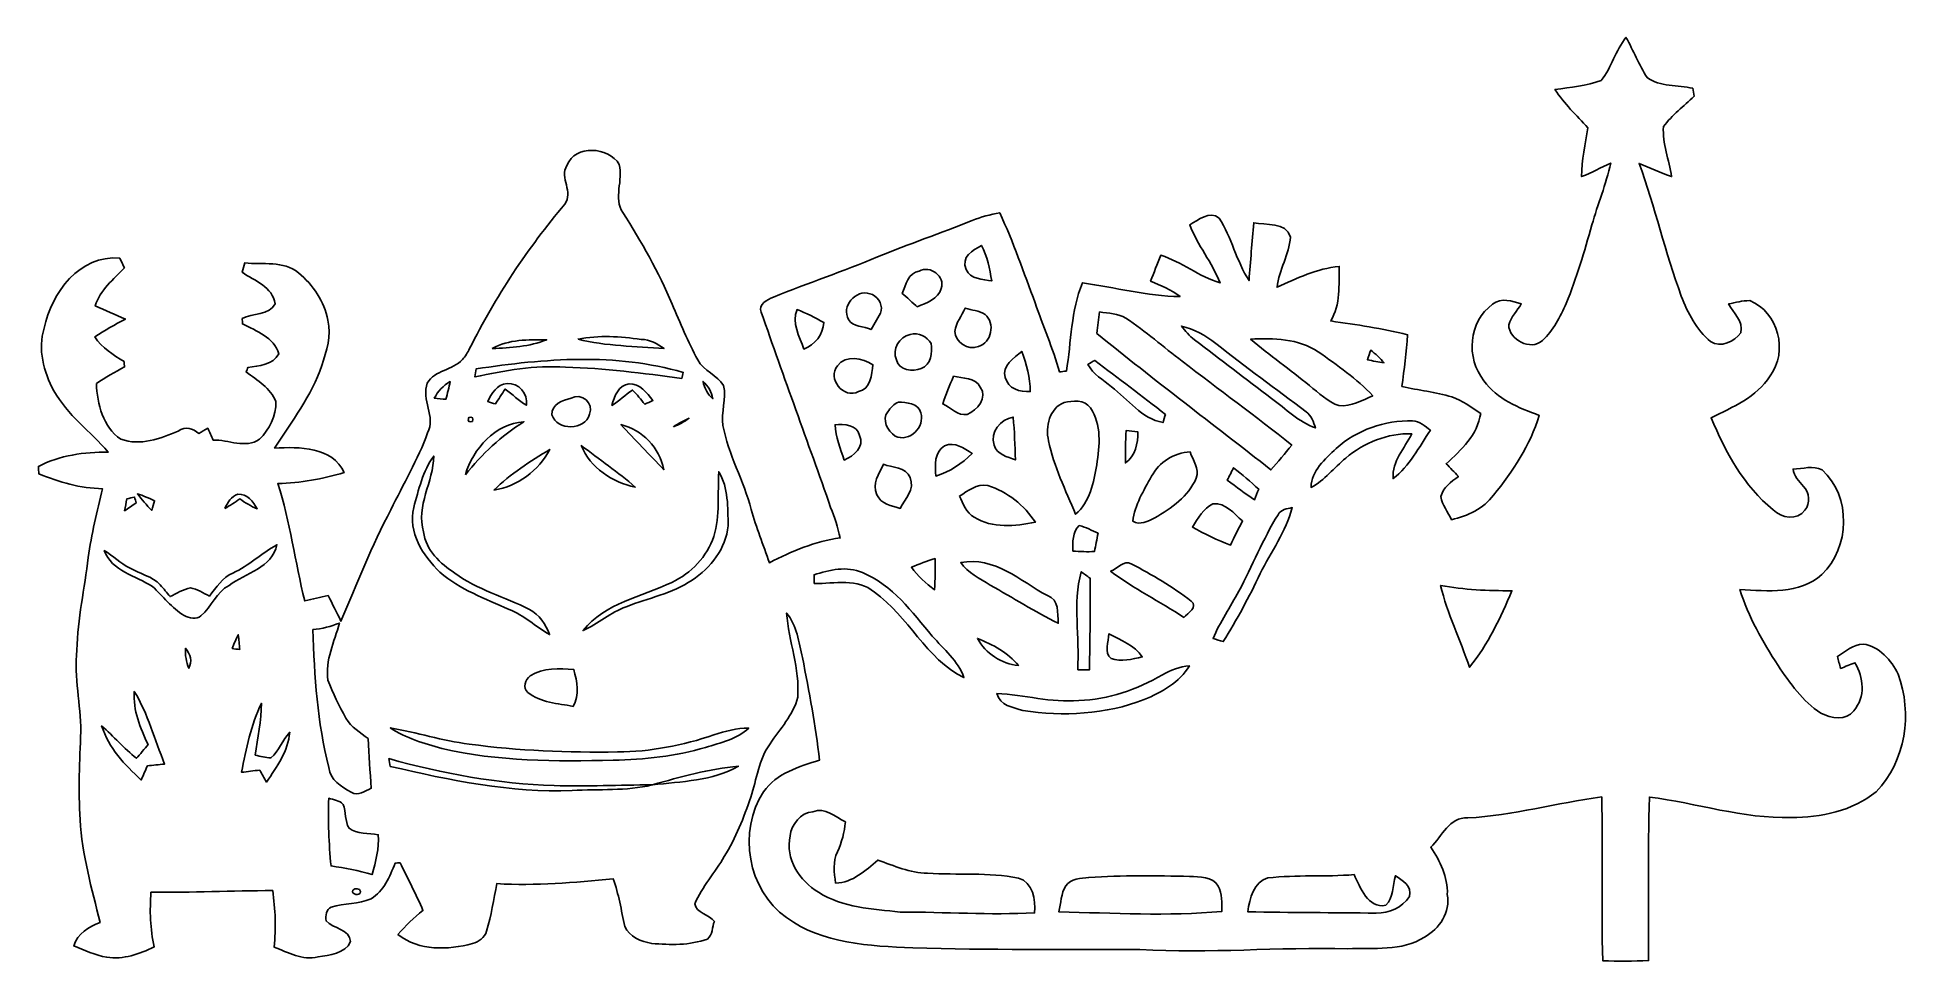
# Model space of a CAD drawing. Header units: centimetres. Extents: x -14.4 to 14.9, y -7.9 to 6.5.
import ezdxf

# ---------------------------------------------------------------- set-up
doc = ezdxf.new("R2010")
doc.units = ezdxf.units.CM
doc.header["$MEASUREMENT"] = 0
doc.layers.add('Layer 1', color=7, linetype='Continuous')

msp = doc.modelspace()

# ---------------------------------------------------------------- linework, layer by layer
at = {"layer": 'Layer 1', "color": 251}
for points, knots in [([(10.00407, 5.87375), (10.16459, 6.07589), (10.22667, 6.33977), (10.38931, 6.54262), (10.38931, 6.54262), (10.5089, 6.33977), (10.58827, 6.11505), (10.71951, 5.9182), (10.71951, 5.9182), (10.92306, 5.77286), (11.19576, 5.80073), (11.43141, 5.75063), (11.43141, 5.75063), (11.43847, 5.70971), (11.44587, 5.66843), (11.45364, 5.62716), (11.45364, 5.62716), (11.29383, 5.46982), (11.1065, 5.33435), (10.97386, 5.15232), (10.97386, 5.15232), (10.95692, 4.8895), (11.06099, 4.63197), (11.10086, 4.37268), (11.10086, 4.37268), (10.92694, 4.42842), (10.76325, 4.50991), (10.59497, 4.57835), (10.59497, 4.57835), (10.84262, 3.89714), (11.00032, 3.18699), (11.25291, 2.5079), (11.25291, 2.5079), (11.3538, 2.24367), (11.48997, 1.98226), (11.70975, 1.7974), (11.70975, 1.7974), (11.86886, 1.69651), (12.08017, 1.79634), (12.18036, 1.93604), (12.18036, 1.93604), (12.2234, 2.12125), (12.06712, 2.2419), (11.98986, 2.38619), (11.98986, 2.38619), (12.09887, 2.40877), (12.20611, 2.43558), (12.31935, 2.43769), (12.31935, 2.43769), (12.76879, 2.26166), (12.92437, 1.64289), (12.63685, 1.26224), (12.63685, 1.26224), (12.4333, 0.92781), (12.05089, 0.77788), (11.71787, 0.60995), (11.71787, 0.60995), (11.94223, 0.07585), (12.22551, -0.45685), (12.68483, -0.82585), (12.68483, -0.82585), (12.80971, -0.95814), (13.06759, -0.99448), (13.18084, -0.83256), (13.18084, -0.83256), (13.27009, -0.72637), (13.25421, -0.55774), (13.15861, -0.46108), (13.15861, -0.46108), (13.08417, -0.38418), (13.01574, -0.29986), (12.99598, -0.19156), (12.99598, -0.19156), (13.1445, -0.18979), (13.3096, -0.12876), (13.44824, -0.20391), (13.44824, -0.20391), (13.90826, -0.6163), (13.88533, -1.42028), (13.4433, -1.83621), (13.4433, -1.83621), (13.09335, -2.15265), (12.60016, -2.08986), (12.16766, -2.07186), (12.16766, -2.07186), (12.29889, -2.4952), (12.52185, -2.88396), (12.76174, -3.25402), (12.76174, -3.25402), (12.94871, -3.52884), (13.14379, -3.8167), (13.42954, -3.99803), (13.42954, -3.99803), (13.58653, -4.07776), (13.82642, -4.12679), (13.94389, -3.96064), (13.94389, -3.96064), (14.12875, -3.74509), (14.09876, -3.44311), (13.96118, -3.2131), (13.96118, -3.2131), (13.88604, -3.24132), (13.8116, -3.27166), (13.73717, -3.30165), (13.73717, -3.30165), (13.72059, -3.2385), (13.70436, -3.17535), (13.68954, -3.11291), (13.68954, -3.11291), (13.81584, -3.0413), (13.93578, -2.92382), (14.08924, -2.92065), (14.08924, -2.92065), (14.34536, -2.95381), (14.52704, -3.17429), (14.6364, -3.39161), (14.6364, -3.39161), (14.85971, -4.00262), (14.75599, -4.75015), (14.29244, -5.22534), (14.29244, -5.22534), (13.92379, -5.5245), (13.43096, -5.62998), (12.96529, -5.62751), (12.96529, -5.62751), (12.21458, -5.64762), (11.49385, -5.40103), (10.75549, -5.30895), (10.75549, -5.30895), (10.72903, -6.15879), (10.74702, -7.00934), (10.74173, -7.85989), (10.74173, -7.85989), (10.5029, -7.86871), (10.26407, -7.874), (10.0263, -7.86165), (10.0263, -7.86165), (10.00442, -7.01005), (10.02982, -6.15703), (10.01077, -5.30542), (10.01077, -5.30542), (9.31086, -5.39891), (8.62824, -5.59647), (7.92057, -5.63421), (7.92057, -5.63421), (7.63235, -5.61411), (7.52122, -5.92631), (7.34272, -6.09), (7.34272, -6.09), (7.49229, -6.30837), (7.61118, -6.55391), (7.60201, -6.82731), (7.60201, -6.82731), (7.65528, -7.10177), (7.47959, -7.36529), (7.24641, -7.49229), (7.24641, -7.49229), (6.8961, -7.72548), (6.44596, -7.65246), (6.05014, -7.67539), (6.05014, -7.67539), (4.96782, -7.64611), (3.88549, -7.75159), (2.80353, -7.68809), (2.80353, -7.68809), (1.62278, -7.6775), (0.44132, -7.69973), (-0.73907, -7.66057), (-0.73907, -7.66057), (-1.40935, -7.63058), (-2.14701, -7.60483), (-2.70616, -7.18644), (-2.70616, -7.18644), (-3.31858, -6.76698), (-3.46816, -5.83741), (-3.06493, -5.22534), (-3.06493, -5.22534), (-2.86632, -4.93924), (-2.51178, -4.82917), (-2.19357, -4.73393), (-2.19357, -4.73393), (-2.24966, -4.19559), (-2.36008, -3.66395), (-2.4571, -3.13196), (-2.4571, -3.13196), (-2.51531, -2.89489), (-2.54494, -2.62996), (-2.70651, -2.43664), (-2.70651, -2.43664), (-2.67264, -2.87867), (-2.49943, -3.30447), (-2.53294, -3.75179), (-2.53294, -3.75179), (-2.60103, -4.02978), (-2.81058, -4.24498), (-2.96404, -4.47781), (-2.96404, -4.47781), (-3.14466, -4.72087), (-3.17183, -5.02955), (-3.26531, -5.3086), (-3.26531, -5.3086), (-3.37714, -5.62786), (-3.49497, -5.94854), (-3.67877, -6.23464), (-3.67877, -6.23464), (-3.82305, -6.48652), (-4.02202, -6.70525), (-4.13914, -6.97301), (-4.13914, -6.97301), (-4.12221, -7.118), (-3.91231, -7.14446), (-3.83293, -7.24747), (-3.83293, -7.24747), (-3.87174, -7.33002), (-3.85657, -7.4616), (-3.94229, -7.52299), (-3.94229, -7.52299), (-4.21922, -7.62494), (-4.52191, -7.61506), (-4.81118, -7.59319), (-4.81118, -7.59319), (-4.97487, -7.56356), (-5.16326, -7.49018), (-5.23134, -7.32578), (-5.23134, -7.32578), (-5.28673, -7.07672), (-5.32412, -6.82202), (-5.41302, -6.58178), (-5.41302, -6.58178), (-6.01592, -6.64281), (-6.62129, -6.69537), (-7.22771, -6.65939), (-7.22771, -6.65939), (-7.27322, -6.90704), (-7.31626, -7.15645), (-7.38646, -7.39881), (-7.38646, -7.39881), (-7.4168, -7.50111), (-7.50888, -7.56461), (-7.60624, -7.59566), (-7.60624, -7.59566), (-7.99289, -7.69267), (-8.43809, -7.71631), (-8.77076, -7.45137), (-8.77076, -7.45137), (-8.65258, -7.31485), (-8.52064, -7.19138), (-8.37953, -7.07884), (-8.37953, -7.07884), (-8.48536, -6.82378), (-8.61801, -6.58107), (-8.73654, -6.33201), (-8.73654, -6.33201), (-8.7563, -6.33448), (-8.79581, -6.33942), (-8.81521, -6.34189), (-8.81521, -6.34189), (-8.89847, -6.54932), (-8.98807, -6.77616), (-9.18951, -6.89575), (-9.18951, -6.89575), (-9.38389, -6.98429), (-9.60826, -6.96348), (-9.81004, -7.02557), (-9.81004, -7.02557), (-9.89295, -7.0552), (-9.90036, -7.16492), (-9.89224, -7.24006), (-9.89224, -7.24006), (-9.78076, -7.36494), (-9.52359, -7.36635), (-9.50877, -7.56356), (-9.50877, -7.56356), (-9.59168, -7.75406), (-9.84074, -7.7724), (-10.01677, -7.80027), (-10.01677, -7.80027), (-10.26089, -7.86483), (-10.48385, -7.73148), (-10.70328, -7.64893), (-10.70328, -7.64893), (-10.67082, -7.35436), (-10.68388, -7.05979), (-10.72444, -6.76734), (-10.72444, -6.76734), (-11.35768, -6.76734), (-11.99021, -6.80332), (-12.62345, -6.79238), (-12.62345, -6.79238), (-12.64391, -7.07813), (-12.63826, -7.366), (-12.57335, -7.64611), (-12.57335, -7.64611), (-12.80125, -7.75864), (-13.05595, -7.84472), (-13.31278, -7.80874), (-13.31278, -7.80874), (-13.49269, -7.77522), (-13.66026, -7.69973), (-13.82854, -7.63129), (-13.82854, -7.63129), (-13.77033, -7.43479), (-13.59147, -7.33601), (-13.41684, -7.26616), (-13.41684, -7.26616), (-13.54737, -6.737), (-13.69871, -6.20818), (-13.73046, -5.66138), (-13.73046, -5.66138), (-13.75657, -5.20277), (-13.73823, -4.7438), (-13.71776, -4.28554), (-13.71776, -4.28554), (-13.7227, -3.86151), (-13.82183, -3.44135), (-13.77915, -3.0166), (-13.77915, -3.0166), (-13.76962, -2.52836), (-13.65744, -2.0514), (-13.60135, -1.56845), (-13.60135, -1.56845), (-13.55372, -1.20615), (-13.46588, -0.85125), (-13.38016, -0.49671), (-13.38016, -0.49671), (-13.72517, -0.49389), (-14.05643, -0.39476), (-14.37287, -0.26599), (-14.37287, -0.26599), (-14.37464, -0.23671), (-14.37746, -0.17886), (-14.37887, -0.14958), (-14.37887, -0.14958), (-14.04514, 0.02434), (-13.66344, 0.0762), (-13.29055, 0.07408), (-13.29055, 0.07408), (-13.57136, 0.39476), (-13.92767, 0.65405), (-14.13898, 1.03152), (-14.13898, 1.03152), (-14.29844, 1.32539), (-14.39404, 1.67958), (-14.28821, 2.00801), (-14.28821, 2.00801), (-14.17673, 2.56364), (-13.73646, 3.15454), (-13.11028, 3.09951), (-13.11028, 3.09951), (-13.08594, 3.04976), (-13.0616, 3.00002), (-13.03726, 2.95028), (-13.03726, 2.95028), (-13.208, 2.76719), (-13.4172, 2.60421), (-13.4934, 2.35444), (-13.4934, 2.35444), (-13.33782, 2.28247), (-13.17907, 2.21862), (-13.02244, 2.14842), (-13.02244, 2.14842), (-13.18542, 2.06234), (-13.3477, 1.97414), (-13.50116, 1.87184), (-13.50116, 1.87184), (-13.38792, 1.70286), (-13.21294, 1.59103), (-13.04184, 1.48625), (-13.04184, 1.48625), (-13.04078, 1.46579), (-13.03796, 1.42416), (-13.03655, 1.40335), (-13.03655, 1.40335), (-13.18542, 1.32045), (-13.33535, 1.23896), (-13.47611, 1.14265), (-13.47611, 1.14265), (-13.45671, 0.82656), (-13.37769, 0.46179), (-13.0937, 0.27728), (-13.0937, 0.27728), (-12.79208, 0.16051), (-12.4781, 0.28822), (-12.19835, 0.40076), (-12.19835, 0.40076), (-12.08299, 0.48789), (-11.9701, 0.43956), (-11.87768, 0.36618), (-11.87768, 0.36618), (-11.83111, 0.39299), (-11.78419, 0.41981), (-11.73727, 0.44626), (-11.73727, 0.44626), (-11.7094, 0.38523), (-11.68188, 0.32385), (-11.65401, 0.26247), (-11.65401, 0.26247), (-11.4173, 0.26705), (-11.14284, 0.12418), (-10.92976, 0.27481), (-10.92976, 0.27481), (-10.77524, 0.42898), (-10.66906, 0.63888), (-10.6747, 0.86113), (-10.6747, 0.86113), (-10.76078, 1.07068), (-10.96363, 1.19592), (-11.13861, 1.32433), (-11.13861, 1.32433), (-11.13155, 1.34197), (-11.11709, 1.3776), (-11.11003, 1.39524), (-11.11003, 1.39524), (-10.94176, 1.42064), (-10.71845, 1.43192), (-10.62955, 1.60726), (-10.62955, 1.60726), (-10.70187, 1.86372), (-10.97915, 1.96391), (-11.19611, 2.07327), (-11.19611, 2.07327), (-11.19717, 2.09444), (-11.19928, 2.13678), (-11.20034, 2.15794), (-11.20034, 2.15794), (-11.04688, 2.24367), (-10.77489, 2.20627), (-10.68493, 2.38725), (-10.68493, 2.38725), (-10.72339, 2.65042), (-11.00878, 2.74849), (-11.20211, 2.87973), (-11.20211, 2.87973), (-11.18835, 2.92841), (-11.17424, 2.97674), (-11.16013, 3.02472), (-11.16013, 3.02472), (-10.88284, 2.99967), (-10.55617, 3.06282), (-10.32193, 2.87232), (-10.32193, 2.87232), (-10.09685, 2.68146), (-9.91658, 2.42605), (-9.86473, 2.13007), (-9.86473, 2.13007), (-9.80158, 1.89336), (-9.88695, 1.64888), (-9.95574, 1.42311), (-9.95574, 1.42311), (-10.12225, 0.95215), (-10.42494, 0.55139), (-10.69446, 0.13653), (-10.69446, 0.13653), (-10.31311, 0.15593), (-9.79311, 0.16087), (-9.61002, -0.24624), (-9.61002, -0.24624), (-9.94728, -0.34431), (-10.29229, -0.41134), (-10.64436, -0.41628), (-10.64436, -0.41628), (-10.45069, -1.01388), (-10.37661, -1.64006), (-10.22421, -2.2479), (-10.22421, -2.2479), (-10.10285, -2.22074), (-9.98149, -2.19146), (-9.85979, -2.16464), (-9.85979, -2.16464), (-9.7917, -2.29658), (-9.72467, -2.42993), (-9.65941, -2.56399), (-9.65941, -2.56399), (-9.40999, -1.97979), (-9.18034, -1.38571), (-8.87906, -0.8255), (-8.87906, -0.8255), (-8.69103, -0.4251), (-8.45679, -0.04551), (-8.30756, 0.37218), (-8.30756, 0.37218), (-8.17563, 0.62265), (-8.40916, 0.89641), (-8.31215, 1.149), (-8.31215, 1.149), (-8.19891, 1.35749), (-7.91386, 1.34867), (-7.76252, 1.5173), (-7.76252, 1.5173), (-7.71772, 1.56845), (-7.68315, 1.62807), (-7.6514, 1.68804), (-7.6514, 1.68804), (-7.2517, 2.49731), (-6.74652, 3.25438), (-6.16585, 3.94441), (-6.16585, 3.94441), (-6.03003, 4.1275), (-6.25122, 4.35257), (-6.13481, 4.54554), (-6.13481, 4.54554), (-6.00639, 4.87997), (-5.48569, 4.83658), (-5.31707, 4.56177), (-5.31707, 4.56177), (-5.2518, 4.31729), (-5.41408, 4.03613), (-5.25992, 3.81106), (-5.25992, 3.81106), (-4.97452, 3.35245), (-4.69971, 2.88396), (-4.49192, 2.38407), (-4.49192, 2.38407), (-4.36739, 2.08986), (-4.24427, 1.79458), (-4.09328, 1.51271), (-4.09328, 1.51271), (-4.0005, 1.3395), (-3.7906, 1.27494), (-3.68864, 1.1116), (-3.68864, 1.1116), (-3.64561, 0.9084), (-3.7278, 0.69638), (-3.70134, 0.48966), (-3.70134, 0.48966), (-3.61209, 0.03422), (-3.3782, -0.37359), (-3.25861, -0.81986), (-3.25861, -0.81986), (-3.181, -1.10349), (-3.06952, -1.37583), (-2.97427, -1.65347), (-2.97427, -1.65347), (-2.62714, -1.47355), (-2.26166, -1.31657), (-1.87043, -1.26577), (-1.87043, -1.26577), (-1.90394, -1.10173), (-1.95968, -0.94403), (-2.0193, -0.78811), (-2.0193, -0.78811), (-2.37561, 0.22789), (-2.7499, 1.23825), (-3.10092, 2.25566), (-3.10092, 2.25566), (-3.15136, 2.38301), (-3.00814, 2.45322), (-2.91324, 2.49202), (-2.91324, 2.49202), (-2.37419, 2.70969), (-1.8228, 2.89595), (-1.28623, 3.11961), (-1.28623, 3.11961), (-0.8001, 3.32387), (-0.29845, 3.48686), (0.18909, 3.68759), (0.18909, 3.68759), (0.32667, 3.74438), (0.47202, 3.77825), (0.61771, 3.80894), (0.61771, 3.80894), (0.83114, 3.35315), (0.99378, 2.87549), (1.17087, 2.40524), (1.17087, 2.40524), (1.29187, 2.04258), (1.44851, 1.69192), (1.55222, 1.32362), (1.55222, 1.32362), (1.5875, 1.32856), (1.62278, 1.3335), (1.65841, 1.33844), (1.65841, 1.33844), (1.73602, 1.7967), (1.73037, 2.27965), (1.90818, 2.71533), (1.90818, 2.71533), (2.41688, 2.64301), (2.91712, 2.51001), (3.43359, 2.49908), (3.43359, 2.49908), (3.29494, 2.60703), (3.13055, 2.67088), (2.9718, 2.74108), (2.9718, 2.74108), (3.02436, 2.87549), (3.07869, 3.00955), (3.1309, 3.14396), (3.1309, 3.14396), (3.46075, 3.04553), (3.72816, 2.80952), (4.05765, 2.71392), (4.05765, 2.71392), (3.931, 3.03283), (3.70417, 3.30094), (3.58211, 3.62162), (3.58211, 3.62162), (3.71475, 3.69041), (3.89326, 3.85022), (4.04178, 3.72533), (4.04178, 3.72533), (4.23439, 3.42053), (4.31236, 3.05541), (4.50779, 2.75061), (4.50779, 2.75061), (4.53249, 3.05118), (4.55366, 3.35139), (4.58258, 3.65125), (4.58258, 3.65125), (4.76956, 3.61139), (5.08564, 3.67101), (5.15338, 3.42865), (5.15338, 3.42865), (5.14068, 3.15771), (4.97099, 2.91782), (4.94489, 2.64583), (4.94489, 2.64583), (5.25533, 2.78871), (5.56966, 2.93758), (5.91502, 2.97109), (5.91502, 2.97109), (5.90726, 2.68288), (5.94042, 2.37737), (5.78273, 2.11984), (5.78273, 2.11984), (6.18384, 2.06058), (6.58777, 2.00519), (6.98077, 1.90394), (6.98077, 1.90394), (6.96313, 1.63407), (6.92961, 1.3656), (6.89328, 1.09784), (6.89328, 1.09784), (7.15222, 1.03893), (7.41821, 1.01106), (7.67327, 0.93416), (7.67327, 0.93416), (7.83731, 0.87806), (7.97772, 0.77082), (8.12306, 0.67839), (8.12306, 0.67839), (8.07156, 0.34255), (7.82391, 0.10724), (7.58331, -0.1076), (7.58331, -0.1076), (7.64787, -0.17321), (7.71278, -0.23883), (7.77522, -0.30692), (7.77522, -0.30692), (7.6641, -0.38841), (7.53604, -0.47766), (7.50323, -0.62018), (7.50323, -0.62018), (7.51875, -0.75389), (7.61365, -0.86113), (7.66798, -0.98108), (7.66798, -0.98108), (7.91986, -0.92463), (8.16681, -0.80821), (8.32309, -0.59655), (8.32309, -0.59655), (8.62859, -0.2286), (8.89459, 0.18556), (9.0357, 0.64594), (9.0357, 0.64594), (8.7182, 0.76694), (8.37459, 0.89676), (8.17386, 1.18816), (8.17386, 1.18816), (7.89164, 1.53811), (7.92797, 2.11243), (8.30933, 2.37984), (8.30933, 2.37984), (8.44197, 2.49343), (8.61131, 2.42782), (8.75594, 2.38654), (8.75594, 2.38654), (8.69315, 2.27718), (8.59543, 2.18511), (8.5598, 2.06163), (8.5598, 2.06163), (8.56262, 1.82598), (8.9027, 1.64641), (9.08438, 1.81539), (9.08438, 1.81539), (9.26077, 1.96779), (9.36166, 2.18687), (9.45727, 2.39466), (9.45727, 2.39466), (9.61919, 2.79224), (9.74196, 3.20463), (9.85767, 3.61774), (9.85767, 3.61774), (9.94904, 3.94123), (10.0778, 4.25379), (10.15294, 4.58223), (10.15294, 4.58223), (10.00019, 4.51344), (9.85344, 4.4323), (9.69751, 4.37198), (9.69751, 4.37198), (9.69539, 4.62915), (9.75677, 4.88139), (9.79417, 5.13468), (9.79417, 5.13468), (9.61637, 5.32659), (9.42516, 5.50968), (9.28123, 5.72982), (9.28123, 5.72982), (9.52288, 5.76721), (9.77618, 5.78485), (10.00407, 5.87375), (10.00407, 5.87375), (10.00407, 5.87375), (10.00407, 5.87375), (10.00407, 5.87375)], [0, 0, 0, 0, 0.00555556, 0.00555556, 0.00555556, 0.00555556, 0.01111111, 0.01111111, 0.01111111, 0.01111111, 0.01666667, 0.01666667, 0.01666667, 0.01666667, 0.02222222, 0.02222222, 0.02222222, 0.02222222, 0.02777778, 0.02777778, 0.02777778, 0.02777778, 0.03333333, 0.03333333, 0.03333333, 0.03333333, 0.03888889, 0.03888889, 0.03888889, 0.03888889, 0.04444444, 0.04444444, 0.04444444, 0.04444444, 0.05, 0.05, 0.05, 0.05, 0.05555556, 0.05555556, 0.05555556, 0.05555556, 0.06111111, 0.06111111, 0.06111111, 0.06111111, 0.06666667, 0.06666667, 0.06666667, 0.06666667, 0.07222222, 0.07222222, 0.07222222, 0.07222222, 0.07777778, 0.07777778, 0.07777778, 0.07777778, 0.08333333, 0.08333333, 0.08333333, 0.08333333, 0.08888889, 0.08888889, 0.08888889, 0.08888889, 0.09444444, 0.09444444, 0.09444444, 0.09444444, 0.1, 0.1, 0.1, 0.1, 0.10555556, 0.10555556, 0.10555556, 0.10555556, 0.11111111, 0.11111111, 0.11111111, 0.11111111, 0.11666667, 0.11666667, 0.11666667, 0.11666667, 0.12222222, 0.12222222, 0.12222222, 0.12222222, 0.12777778, 0.12777778, 0.12777778, 0.12777778, 0.13333333, 0.13333333, 0.13333333, 0.13333333, 0.13888889, 0.13888889, 0.13888889, 0.13888889, 0.14444444, 0.14444444, 0.14444444, 0.14444444, 0.15, 0.15, 0.15, 0.15, 0.15555556, 0.15555556, 0.15555556, 0.15555556, 0.16111111, 0.16111111, 0.16111111, 0.16111111, 0.16666667, 0.16666667, 0.16666667, 0.16666667, 0.17222222, 0.17222222, 0.17222222, 0.17222222, 0.17777778, 0.17777778, 0.17777778, 0.17777778, 0.18333333, 0.18333333, 0.18333333, 0.18333333, 0.18888889, 0.18888889, 0.18888889, 0.18888889, 0.19444444, 0.19444444, 0.19444444, 0.19444444, 0.2, 0.2, 0.2, 0.2, 0.20555556, 0.20555556, 0.20555556, 0.20555556, 0.21111111, 0.21111111, 0.21111111, 0.21111111, 0.21666667, 0.21666667, 0.21666667, 0.21666667, 0.22222222, 0.22222222, 0.22222222, 0.22222222, 0.22777778, 0.22777778, 0.22777778, 0.22777778, 0.23333333, 0.23333333, 0.23333333, 0.23333333, 0.23888889, 0.23888889, 0.23888889, 0.23888889, 0.24444444, 0.24444444, 0.24444444, 0.24444444, 0.25, 0.25, 0.25, 0.25, 0.25555556, 0.25555556, 0.25555556, 0.25555556, 0.26111111, 0.26111111, 0.26111111, 0.26111111, 0.26666667, 0.26666667, 0.26666667, 0.26666667, 0.27222222, 0.27222222, 0.27222222, 0.27222222, 0.27777778, 0.27777778, 0.27777778, 0.27777778, 0.28333333, 0.28333333, 0.28333333, 0.28333333, 0.28888889, 0.28888889, 0.28888889, 0.28888889, 0.29444444, 0.29444444, 0.29444444, 0.29444444, 0.3, 0.3, 0.3, 0.3, 0.30555556, 0.30555556, 0.30555556, 0.30555556, 0.31111111, 0.31111111, 0.31111111, 0.31111111, 0.31666667, 0.31666667, 0.31666667, 0.31666667, 0.32222222, 0.32222222, 0.32222222, 0.32222222, 0.32777778, 0.32777778, 0.32777778, 0.32777778, 0.33333333, 0.33333333, 0.33333333, 0.33333333, 0.33888889, 0.33888889, 0.33888889, 0.33888889, 0.34444444, 0.34444444, 0.34444444, 0.34444444, 0.35, 0.35, 0.35, 0.35, 0.35555556, 0.35555556, 0.35555556, 0.35555556, 0.36111111, 0.36111111, 0.36111111, 0.36111111, 0.36666667, 0.36666667, 0.36666667, 0.36666667, 0.37222222, 0.37222222, 0.37222222, 0.37222222, 0.37777778, 0.37777778, 0.37777778, 0.37777778, 0.38333333, 0.38333333, 0.38333333, 0.38333333, 0.38888889, 0.38888889, 0.38888889, 0.38888889, 0.39444444, 0.39444444, 0.39444444, 0.39444444, 0.4, 0.4, 0.4, 0.4, 0.40555556, 0.40555556, 0.40555556, 0.40555556, 0.41111111, 0.41111111, 0.41111111, 0.41111111, 0.41666667, 0.41666667, 0.41666667, 0.41666667, 0.42222222, 0.42222222, 0.42222222, 0.42222222, 0.42777778, 0.42777778, 0.42777778, 0.42777778, 0.43333333, 0.43333333, 0.43333333, 0.43333333, 0.43888889, 0.43888889, 0.43888889, 0.43888889, 0.44444444, 0.44444444, 0.44444444, 0.44444444, 0.45, 0.45, 0.45, 0.45, 0.45555556, 0.45555556, 0.45555556, 0.45555556, 0.46111111, 0.46111111, 0.46111111, 0.46111111, 0.46666667, 0.46666667, 0.46666667, 0.46666667, 0.47222222, 0.47222222, 0.47222222, 0.47222222, 0.47777778, 0.47777778, 0.47777778, 0.47777778, 0.48333333, 0.48333333, 0.48333333, 0.48333333, 0.48888889, 0.48888889, 0.48888889, 0.48888889, 0.49444444, 0.49444444, 0.49444444, 0.49444444, 0.5, 0.5, 0.5, 0.5, 0.50555556, 0.50555556, 0.50555556, 0.50555556, 0.51111111, 0.51111111, 0.51111111, 0.51111111, 0.51666667, 0.51666667, 0.51666667, 0.51666667, 0.52222222, 0.52222222, 0.52222222, 0.52222222, 0.52777778, 0.52777778, 0.52777778, 0.52777778, 0.53333333, 0.53333333, 0.53333333, 0.53333333, 0.53888889, 0.53888889, 0.53888889, 0.53888889, 0.54444444, 0.54444444, 0.54444444, 0.54444444, 0.55, 0.55, 0.55, 0.55, 0.55555556, 0.55555556, 0.55555556, 0.55555556, 0.56111111, 0.56111111, 0.56111111, 0.56111111, 0.56666667, 0.56666667, 0.56666667, 0.56666667, 0.57222222, 0.57222222, 0.57222222, 0.57222222, 0.57777778, 0.57777778, 0.57777778, 0.57777778, 0.58333333, 0.58333333, 0.58333333, 0.58333333, 0.58888889, 0.58888889, 0.58888889, 0.58888889, 0.59444444, 0.59444444, 0.59444444, 0.59444444, 0.6, 0.6, 0.6, 0.6, 0.60555556, 0.60555556, 0.60555556, 0.60555556, 0.61111111, 0.61111111, 0.61111111, 0.61111111, 0.61666667, 0.61666667, 0.61666667, 0.61666667, 0.62222222, 0.62222222, 0.62222222, 0.62222222, 0.62777778, 0.62777778, 0.62777778, 0.62777778, 0.63333333, 0.63333333, 0.63333333, 0.63333333, 0.63888889, 0.63888889, 0.63888889, 0.63888889, 0.64444444, 0.64444444, 0.64444444, 0.64444444, 0.65, 0.65, 0.65, 0.65, 0.65555556, 0.65555556, 0.65555556, 0.65555556, 0.66111111, 0.66111111, 0.66111111, 0.66111111, 0.66666667, 0.66666667, 0.66666667, 0.66666667, 0.67222222, 0.67222222, 0.67222222, 0.67222222, 0.67777778, 0.67777778, 0.67777778, 0.67777778, 0.68333333, 0.68333333, 0.68333333, 0.68333333, 0.68888889, 0.68888889, 0.68888889, 0.68888889, 0.69444444, 0.69444444, 0.69444444, 0.69444444, 0.7, 0.7, 0.7, 0.7, 0.70555556, 0.70555556, 0.70555556, 0.70555556, 0.71111111, 0.71111111, 0.71111111, 0.71111111, 0.71666667, 0.71666667, 0.71666667, 0.71666667, 0.72222222, 0.72222222, 0.72222222, 0.72222222, 0.72777778, 0.72777778, 0.72777778, 0.72777778, 0.73333333, 0.73333333, 0.73333333, 0.73333333, 0.73888889, 0.73888889, 0.73888889, 0.73888889, 0.74444444, 0.74444444, 0.74444444, 0.74444444, 0.75, 0.75, 0.75, 0.75, 0.75555556, 0.75555556, 0.75555556, 0.75555556, 0.76111111, 0.76111111, 0.76111111, 0.76111111, 0.76666667, 0.76666667, 0.76666667, 0.76666667, 0.77222222, 0.77222222, 0.77222222, 0.77222222, 0.77777778, 0.77777778, 0.77777778, 0.77777778, 0.78333333, 0.78333333, 0.78333333, 0.78333333, 0.78888889, 0.78888889, 0.78888889, 0.78888889, 0.79444444, 0.79444444, 0.79444444, 0.79444444, 0.8, 0.8, 0.8, 0.8, 0.80555556, 0.80555556, 0.80555556, 0.80555556, 0.81111111, 0.81111111, 0.81111111, 0.81111111, 0.81666667, 0.81666667, 0.81666667, 0.81666667, 0.82222222, 0.82222222, 0.82222222, 0.82222222, 0.82777778, 0.82777778, 0.82777778, 0.82777778, 0.83333333, 0.83333333, 0.83333333, 0.83333333, 0.83888889, 0.83888889, 0.83888889, 0.83888889, 0.84444444, 0.84444444, 0.84444444, 0.84444444, 0.85, 0.85, 0.85, 0.85, 0.85555556, 0.85555556, 0.85555556, 0.85555556, 0.86111111, 0.86111111, 0.86111111, 0.86111111, 0.86666667, 0.86666667, 0.86666667, 0.86666667, 0.87222222, 0.87222222, 0.87222222, 0.87222222, 0.87777778, 0.87777778, 0.87777778, 0.87777778, 0.88333333, 0.88333333, 0.88333333, 0.88333333, 0.88888889, 0.88888889, 0.88888889, 0.88888889, 0.89444444, 0.89444444, 0.89444444, 0.89444444, 0.9, 0.9, 0.9, 0.9, 0.90555556, 0.90555556, 0.90555556, 0.90555556, 0.91111111, 0.91111111, 0.91111111, 0.91111111, 0.91666667, 0.91666667, 0.91666667, 0.91666667, 0.92222222, 0.92222222, 0.92222222, 0.92222222, 0.92777778, 0.92777778, 0.92777778, 0.92777778, 0.93333333, 0.93333333, 0.93333333, 0.93333333, 0.93888889, 0.93888889, 0.93888889, 0.93888889, 0.94444444, 0.94444444, 0.94444444, 0.94444444, 0.95, 0.95, 0.95, 0.95, 0.95555556, 0.95555556, 0.95555556, 0.95555556, 0.96111111, 0.96111111, 0.96111111, 0.96111111, 0.96666667, 0.96666667, 0.96666667, 0.96666667, 0.97222222, 0.97222222, 0.97222222, 0.97222222, 0.97777778, 0.97777778, 0.97777778, 0.97777778, 0.98333333, 0.98333333, 0.98333333, 0.98333333, 0.98888889, 0.98888889, 0.98888889, 0.98888889, 1, 1, 1, 1]), ([(0.09631, 2.92312), (0.15416, 2.76684), (0.36336, 2.77142), (0.49318, 2.74391), (0.49318, 2.74391), (0.46567, 2.93582), (0.42263, 3.12561), (0.33232, 3.29847), (0.33232, 3.29847), (0.19967, 3.22051), (0.00741, 3.12103), (0.09631, 2.92312), (0.09631, 2.92312), (0.09631, 2.92312), (0.09631, 2.92312), (0.09631, 2.92312)], [0, 0, 0, 0, 0.2, 0.2, 0.2, 0.2, 0.4, 0.4, 0.4, 0.4, 0.6, 0.6, 0.6, 0.6, 1, 1, 1, 1]), ([(-0.63818, 2.89736), (-0.8061, 2.87655), (-0.85372, 2.67723), (-0.9017, 2.54776), (-0.9017, 2.54776), (-0.84314, 2.4959), (-0.72602, 2.39254), (-0.6671, 2.34068), (-0.6671, 2.34068), (-0.52952, 2.40383), (-0.3362, 2.45921), (-0.29598, 2.62855), (-0.29598, 2.62855), (-0.22401, 2.8127), (-0.46673, 2.99544), (-0.63818, 2.89736), (-0.63818, 2.89736), (-0.63818, 2.89736), (-0.63818, 2.89736), (-0.63818, 2.89736)], [0, 0, 0, 0, 0.16666667, 0.16666667, 0.16666667, 0.16666667, 0.33333333, 0.33333333, 0.33333333, 0.33333333, 0.5, 0.5, 0.5, 0.5, 0.66666667, 0.66666667, 0.66666667, 0.66666667, 1, 1, 1, 1]), ([(-1.73919, 2.14313), (-1.67217, 2.02001), (-1.49437, 2.04117), (-1.38853, 1.98579), (-1.38853, 1.98579), (-1.33703, 2.08456), (-1.26471, 2.17452), (-1.22873, 2.28106), (-1.22873, 2.28106), (-1.21461, 2.39536), (-1.29258, 2.51742), (-1.40653, 2.54564), (-1.40653, 2.54564), (-1.62878, 2.61902), (-1.86231, 2.34103), (-1.73919, 2.14313), (-1.73919, 2.14313), (-1.73919, 2.14313), (-1.73919, 2.14313), (-1.73919, 2.14313)], [0, 0, 0, 0, 0.16666667, 0.16666667, 0.16666667, 0.16666667, 0.33333333, 0.33333333, 0.33333333, 0.33333333, 0.5, 0.5, 0.5, 0.5, 0.66666667, 0.66666667, 0.66666667, 0.66666667, 1, 1, 1, 1]), ([(-2.54247, 2.29799), (-2.63066, 2.08668), (-2.50613, 1.87995), (-2.43699, 1.6824), (-2.43699, 1.6824), (-2.25989, 1.74907), (-2.14136, 1.90465), (-2.12513, 2.09726), (-2.12513, 2.09726), (-2.26166, 2.16994), (-2.39854, 2.24155), (-2.54247, 2.29799), (-2.54247, 2.29799), (-2.54247, 2.29799), (-2.54247, 2.29799), (-2.54247, 2.29799)], [0, 0, 0, 0, 0.2, 0.2, 0.2, 0.2, 0.4, 0.4, 0.4, 0.4, 0.6, 0.6, 0.6, 0.6, 1, 1, 1, 1]), ([(0.08184, 2.32022), (0.02611, 2.20098), (-0.06562, 2.09127), (-0.08396, 1.95756), (-0.08396, 1.95756), (-0.06879, 1.79141), (0.11747, 1.64959), (0.28575, 1.72332), (0.28575, 1.72332), (0.49459, 1.77483), (0.55069, 2.0888), (0.38911, 2.22179), (0.38911, 2.22179), (0.30092, 2.28388), (0.17604, 2.28424), (0.08184, 2.32022), (0.08184, 2.32022), (0.08184, 2.32022), (0.08184, 2.32022), (0.08184, 2.32022)], [0, 0, 0, 0, 0.16666667, 0.16666667, 0.16666667, 0.16666667, 0.33333333, 0.33333333, 0.33333333, 0.33333333, 0.5, 0.5, 0.5, 0.5, 0.66666667, 0.66666667, 0.66666667, 0.66666667, 1, 1, 1, 1]), ([(2.17734, 2.26201), (2.16359, 2.14983), (2.14771, 2.03906), (2.13501, 1.92687), (2.13501, 1.92687), (3.02436, 1.19768), (3.94688, 0.50941), (4.84928, -0.2032), (4.84928, -0.2032), (4.96394, -0.07973), (5.06871, 0.05256), (5.17419, 0.18415), (5.17419, 0.18415), (4.61469, 0.63253), (4.03507, 1.0541), (3.46604, 1.49013), (3.46604, 1.49013), (3.17253, 1.71379), (2.89595, 1.96003), (2.58763, 2.16323), (2.58763, 2.16323), (2.46415, 2.23661), (2.31599, 2.23979), (2.17734, 2.26201), (2.17734, 2.26201), (2.17734, 2.26201), (2.17734, 2.26201), (2.17734, 2.26201)], [0, 0, 0, 0, 0.125, 0.125, 0.125, 0.125, 0.25, 0.25, 0.25, 0.25, 0.375, 0.375, 0.375, 0.375, 0.5, 0.5, 0.5, 0.5, 0.625, 0.625, 0.625, 0.625, 0.75, 0.75, 0.75, 0.75, 1, 1, 1, 1]), ([(-7.29862, 1.6891), (-7.01181, 1.69898), (-6.71759, 1.7205), (-6.44807, 1.82704), (-6.44807, 1.82704), (-6.73488, 1.82598), (-7.0418, 1.83621), (-7.29862, 1.6891), (-7.29862, 1.6891), (-7.29862, 1.6891), (-7.29862, 1.6891), (-7.29862, 1.6891)], [0, 0, 0, 0, 0.25, 0.25, 0.25, 0.25, 0.5, 0.5, 0.5, 0.5, 1, 1, 1, 1]), ([(-5.96018, 1.83797), (-5.52309, 1.72226), (-5.06518, 1.72791), (-4.61751, 1.69051), (-4.61751, 1.69051), (-4.72334, 1.76565), (-4.84082, 1.83127), (-4.97593, 1.83303), (-4.97593, 1.83303), (-5.30225, 1.87819), (-5.63457, 1.899), (-5.96018, 1.83797), (-5.96018, 1.83797), (-5.96018, 1.83797), (-5.96018, 1.83797), (-5.96018, 1.83797)], [0, 0, 0, 0, 0.2, 0.2, 0.2, 0.2, 0.4, 0.4, 0.4, 0.4, 0.6, 0.6, 0.6, 0.6, 1, 1, 1, 1]), ([(-0.77964, 1.90676), (-0.94933, 1.8736), (-1.06574, 1.68134), (-0.99448, 1.51306), (-0.99448, 1.51306), (-0.95568, 1.34796), (-0.73695, 1.32292), (-0.60466, 1.37936), (-0.60466, 1.37936), (-0.45226, 1.43334), (-0.42827, 1.63089), (-0.44979, 1.76777), (-0.44979, 1.76777), (-0.51717, 1.87501), (-0.64876, 1.95086), (-0.77964, 1.90676), (-0.77964, 1.90676), (-0.77964, 1.90676), (-0.77964, 1.90676), (-0.77964, 1.90676)], [0, 0, 0, 0, 0.16666667, 0.16666667, 0.16666667, 0.16666667, 0.33333333, 0.33333333, 0.33333333, 0.33333333, 0.5, 0.5, 0.5, 0.5, 0.66666667, 0.66666667, 0.66666667, 0.66666667, 1, 1, 1, 1]), ([(3.45228, 2.04117), (3.51296, 1.96286), (3.57893, 1.88701), (3.6576, 1.82598), (3.6576, 1.82598), (4.06259, 1.52612), (4.45417, 1.20862), (4.85987, 0.90911), (4.85987, 0.90911), (5.08212, 0.75036), (5.28214, 0.54257), (5.54531, 0.45014), (5.54531, 0.45014), (5.51427, 0.54363), (5.48217, 0.64382), (5.39856, 0.70414), (5.39856, 0.70414), (4.92831, 1.05763), (4.44817, 1.39841), (3.99168, 1.76953), (3.99168, 1.76953), (3.83081, 1.89195), (3.64878, 1.99108), (3.45228, 2.04117), (3.45228, 2.04117), (3.45228, 2.04117), (3.45228, 2.04117), (3.45228, 2.04117)], [0, 0, 0, 0, 0.125, 0.125, 0.125, 0.125, 0.25, 0.25, 0.25, 0.25, 0.375, 0.375, 0.375, 0.375, 0.5, 0.5, 0.5, 0.5, 0.625, 0.625, 0.625, 0.625, 0.75, 0.75, 0.75, 0.75, 1, 1, 1, 1]), ([(4.53214, 1.8355), (4.82847, 1.58256), (5.15126, 1.36172), (5.45006, 1.11054), (5.45006, 1.11054), (5.59858, 1.00189), (5.73229, 0.85584), (5.91185, 0.79834), (5.91185, 0.79834), (6.10023, 0.78458), (6.27309, 0.87701), (6.4389, 0.95285), (6.4389, 0.95285), (6.18702, 1.21673), (5.88433, 1.42769), (5.58906, 1.63971), (5.58906, 1.63971), (5.27685, 1.84397), (4.89162, 1.85773), (4.53214, 1.8355), (4.53214, 1.8355), (4.53214, 1.8355), (4.53214, 1.8355), (4.53214, 1.8355)], [0, 0, 0, 0, 0.14285714, 0.14285714, 0.14285714, 0.14285714, 0.28571429, 0.28571429, 0.28571429, 0.28571429, 0.42857143, 0.42857143, 0.42857143, 0.42857143, 0.57142857, 0.57142857, 0.57142857, 0.57142857, 0.71428571, 0.71428571, 0.71428571, 0.71428571, 1, 1, 1, 1]), ([(-7.55156, 1.3716), (-7.55756, 1.32997), (-7.56391, 1.28764), (-7.56955, 1.24566), (-7.56955, 1.24566), (-7.106, 1.34655), (-6.63293, 1.43369), (-6.15633, 1.39665), (-6.15633, 1.39665), (-5.54778, 1.38853), (-4.94524, 1.30034), (-4.34234, 1.22414), (-4.34234, 1.22414), (-4.3367, 1.24742), (-4.32576, 1.29399), (-4.32012, 1.31692), (-4.32012, 1.31692), (-5.37104, 1.62313), (-6.4837, 1.53494), (-7.55156, 1.3716), (-7.55156, 1.3716), (-7.55156, 1.3716), (-7.55156, 1.3716), (-7.55156, 1.3716)], [0, 0, 0, 0, 0.14285714, 0.14285714, 0.14285714, 0.14285714, 0.28571429, 0.28571429, 0.28571429, 0.28571429, 0.42857143, 0.42857143, 0.42857143, 0.42857143, 0.57142857, 0.57142857, 0.57142857, 0.57142857, 0.71428571, 0.71428571, 0.71428571, 0.71428571, 1, 1, 1, 1]), ([(-1.91135, 1.41746), (-2.08351, 1.23331), (-1.81716, 0.88935), (-1.58433, 1.01882), (-1.58433, 1.01882), (-1.397, 1.05622), (-1.37654, 1.28658), (-1.3589, 1.43651), (-1.3589, 1.43651), (-1.52118, 1.53564), (-1.78541, 1.60161), (-1.91135, 1.41746), (-1.91135, 1.41746), (-1.91135, 1.41746), (-1.91135, 1.41746), (-1.91135, 1.41746)], [0, 0, 0, 0, 0.2, 0.2, 0.2, 0.2, 0.4, 0.4, 0.4, 0.4, 0.6, 0.6, 0.6, 0.6, 1, 1, 1, 1]), ([(0.7052, 1.23825), (0.74612, 1.06433), (0.93627, 1.00577), (1.09538, 1.01847), (1.09538, 1.01847), (1.08938, 1.23402), (1.04352, 1.44498), (0.96238, 1.6443), (0.96238, 1.6443), (0.84455, 1.54058), (0.64629, 1.4224), (0.7052, 1.23825), (0.7052, 1.23825), (0.7052, 1.23825), (0.7052, 1.23825), (0.7052, 1.23825)], [0, 0, 0, 0, 0.2, 0.2, 0.2, 0.2, 0.4, 0.4, 0.4, 0.4, 0.6, 0.6, 0.6, 0.6, 1, 1, 1, 1]), ([(1.99319, 1.44039), (2.07786, 1.28764), (2.23238, 1.20086), (2.36255, 1.09255), (2.36255, 1.09255), (2.61937, 0.89394), (2.83034, 0.59831), (3.16653, 0.53481), (3.16653, 0.53481), (3.17571, 0.56621), (3.1944, 0.629), (3.20357, 0.6604), (3.20357, 0.6604), (2.84268, 0.95038), (2.46627, 1.22026), (2.1015, 1.50495), (2.1015, 1.50495), (2.07433, 1.48872), (2.02036, 1.45662), (1.99319, 1.44039), (1.99319, 1.44039), (1.99319, 1.44039), (1.99319, 1.44039), (1.99319, 1.44039)], [0, 0, 0, 0, 0.14285714, 0.14285714, 0.14285714, 0.14285714, 0.28571429, 0.28571429, 0.28571429, 0.28571429, 0.42857143, 0.42857143, 0.42857143, 0.42857143, 0.57142857, 0.57142857, 0.57142857, 0.57142857, 0.71428571, 0.71428571, 0.71428571, 0.71428571, 1, 1, 1, 1]), ([(6.40644, 1.66264), (6.3941, 1.62595), (6.36905, 1.55258), (6.35635, 1.51589), (6.35635, 1.51589), (6.44172, 1.49578), (6.5278, 1.4799), (6.61494, 1.4672), (6.61494, 1.4672), (6.55426, 1.54129), (6.4837, 1.6062), (6.40644, 1.66264), (6.40644, 1.66264), (6.40644, 1.66264), (6.40644, 1.66264), (6.40644, 1.66264)], [0, 0, 0, 0, 0.2, 0.2, 0.2, 0.2, 0.4, 0.4, 0.4, 0.4, 0.6, 0.6, 0.6, 0.6, 1, 1, 1, 1]), ([(-8.20349, 0.91369), (-8.14317, 0.9084), (-8.08249, 0.90311), (-8.02146, 0.89782), (-8.02146, 0.89782), (-7.99747, 0.98989), (-7.97454, 1.08197), (-7.95584, 1.1751), (-7.95584, 1.1751), (-8.06168, 1.11266), (-8.14917, 1.02482), (-8.20349, 0.91369), (-8.20349, 0.91369), (-8.20349, 0.91369), (-8.20349, 0.91369), (-8.20349, 0.91369)], [0, 0, 0, 0, 0.2, 0.2, 0.2, 0.2, 0.4, 0.4, 0.4, 0.4, 0.6, 0.6, 0.6, 0.6, 1, 1, 1, 1]), ([(-4.01073, 1.17581), (-3.98921, 1.07103), (-3.93982, 0.97437), (-3.85621, 0.90558), (-3.85621, 0.90558), (-3.87809, 1.01071), (-3.92748, 1.10702), (-4.01073, 1.17581), (-4.01073, 1.17581), (-4.01073, 1.17581), (-4.01073, 1.17581), (-4.01073, 1.17581)], [0, 0, 0, 0, 0.25, 0.25, 0.25, 0.25, 0.5, 0.5, 0.5, 0.5, 1, 1, 1, 1]), ([(-0.10125, 1.25659), (-0.16475, 1.11584), (-0.22613, 0.97367), (-0.26917, 0.82479), (-0.26917, 0.82479), (-0.14676, 0.77153), (-0.03316, 0.63324), (0.11254, 0.66181), (0.11254, 0.66181), (0.26635, 0.72461), (0.43603, 0.9271), (0.31538, 1.08938), (0.31538, 1.08938), (0.23742, 1.24001), (0.03528, 1.22343), (-0.10125, 1.25659), (-0.10125, 1.25659), (-0.10125, 1.25659), (-0.10125, 1.25659), (-0.10125, 1.25659)], [0, 0, 0, 0, 0.16666667, 0.16666667, 0.16666667, 0.16666667, 0.33333333, 0.33333333, 0.33333333, 0.33333333, 0.5, 0.5, 0.5, 0.5, 0.66666667, 0.66666667, 0.66666667, 0.66666667, 1, 1, 1, 1]), ([(-7.37023, 0.86184), (-7.3406, 0.85266), (-7.28063, 0.83432), (-7.25064, 0.82479), (-7.25064, 0.82479), (-7.19878, 0.90205), (-7.14763, 0.98002), (-7.09754, 1.05798), (-7.09754, 1.05798), (-6.98676, 0.97402), (-6.88305, 0.88053), (-6.76593, 0.80504), (-6.76593, 0.80504), (-6.73629, 0.98637), (-6.88375, 1.15676), (-7.06861, 1.14194), (-7.06861, 1.14194), (-7.22559, 1.13348), (-7.31061, 0.98848), (-7.37023, 0.86184), (-7.37023, 0.86184), (-7.37023, 0.86184), (-7.37023, 0.86184), (-7.37023, 0.86184)], [0, 0, 0, 0, 0.14285714, 0.14285714, 0.14285714, 0.14285714, 0.28571429, 0.28571429, 0.28571429, 0.28571429, 0.42857143, 0.42857143, 0.42857143, 0.42857143, 0.57142857, 0.57142857, 0.57142857, 0.57142857, 0.71428571, 0.71428571, 0.71428571, 0.71428571, 1, 1, 1, 1]), ([(-6.06919, 0.91405), (-6.19936, 0.889), (-6.37928, 0.81492), (-6.36905, 0.65546), (-6.36905, 0.65546), (-6.29109, 0.40711), (-5.84906, 0.40287), (-5.78203, 0.66569), (-5.78203, 0.66569), (-5.70159, 0.83573), (-5.91114, 1.01071), (-6.06919, 0.91405), (-6.06919, 0.91405), (-6.06919, 0.91405), (-6.06919, 0.91405), (-6.06919, 0.91405)], [0, 0, 0, 0, 0.2, 0.2, 0.2, 0.2, 0.4, 0.4, 0.4, 0.4, 0.6, 0.6, 0.6, 0.6, 1, 1, 1, 1]), ([(-5.43313, 0.80328), (-5.31389, 0.86713), (-5.22464, 0.97226), (-5.10893, 1.04069), (-5.10893, 1.04069), (-5.03837, 0.97402), (-4.98052, 0.895), (-4.91984, 0.81915), (-4.91984, 0.81915), (-4.8768, 0.83996), (-4.83411, 0.86078), (-4.79108, 0.88124), (-4.79108, 0.88124), (-4.88562, 1.00013), (-4.99921, 1.14159), (-5.16537, 1.14124), (-5.16537, 1.14124), (-5.32553, 1.11125), (-5.39785, 0.94544), (-5.43313, 0.80328), (-5.43313, 0.80328), (-5.43313, 0.80328), (-5.43313, 0.80328), (-5.43313, 0.80328)], [0, 0, 0, 0, 0.14285714, 0.14285714, 0.14285714, 0.14285714, 0.28571429, 0.28571429, 0.28571429, 0.28571429, 0.42857143, 0.42857143, 0.42857143, 0.42857143, 0.57142857, 0.57142857, 0.57142857, 0.57142857, 0.71428571, 0.71428571, 0.71428571, 0.71428571, 1, 1, 1, 1]), ([(1.62207, 0.84667), (1.39665, 0.75953), (1.32539, 0.46778), (1.38077, 0.25153), (1.38077, 0.25153), (1.45627, -0.15099), (1.65171, -0.51823), (1.80093, -0.89641), (1.80093, -0.89641), (2.026, -0.7052), (2.08703, -0.3997), (2.13325, -0.12383), (2.13325, -0.12383), (2.17487, 0.17004), (2.21474, 0.50588), (2.03271, 0.762), (2.03271, 0.762), (1.94381, 0.89429), (1.75577, 0.87948), (1.62207, 0.84667), (1.62207, 0.84667), (1.62207, 0.84667), (1.62207, 0.84667), (1.62207, 0.84667)], [0, 0, 0, 0, 0.14285714, 0.14285714, 0.14285714, 0.14285714, 0.28571429, 0.28571429, 0.28571429, 0.28571429, 0.42857143, 0.42857143, 0.42857143, 0.42857143, 0.57142857, 0.57142857, 0.57142857, 0.57142857, 0.71428571, 0.71428571, 0.71428571, 0.71428571, 1, 1, 1, 1]), ([(-7.66692, 0.61136), (-7.68526, 0.55421), (-7.66586, 0.53446), (-7.60836, 0.5528), (-7.60836, 0.5528), (-7.59001, 0.61031), (-7.60977, 0.63006), (-7.66692, 0.61136), (-7.66692, 0.61136), (-7.66692, 0.61136), (-7.66692, 0.61136), (-7.66692, 0.61136)], [0, 0, 0, 0, 0.25, 0.25, 0.25, 0.25, 0.5, 0.5, 0.5, 0.5, 1, 1, 1, 1]), ([(-4.47216, 0.46884), (-4.38503, 0.502), (-4.30177, 0.54575), (-4.22804, 0.60325), (-4.22804, 0.60325), (-4.31271, 0.5648), (-4.39455, 0.52035), (-4.47216, 0.46884), (-4.47216, 0.46884), (-4.47216, 0.46884), (-4.47216, 0.46884), (-4.47216, 0.46884)], [0, 0, 0, 0, 0.25, 0.25, 0.25, 0.25, 0.5, 0.5, 0.5, 0.5, 1, 1, 1, 1]), ([(-0.95991, 0.85372), (-1.03152, 0.82374), (-1.08479, 0.76412), (-1.12783, 0.70168), (-1.12783, 0.70168), (-1.22908, 0.57997), (-1.12677, 0.40076), (-1.01529, 0.3242), (-1.01529, 0.3242), (-0.78705, 0.21696), (-0.54363, 0.46743), (-0.61278, 0.68897), (-0.61278, 0.68897), (-0.64594, 0.83644), (-0.8442, 0.84984), (-0.95991, 0.85372), (-0.95991, 0.85372), (-0.95991, 0.85372), (-0.95991, 0.85372), (-0.95991, 0.85372)], [0, 0, 0, 0, 0.16666667, 0.16666667, 0.16666667, 0.16666667, 0.33333333, 0.33333333, 0.33333333, 0.33333333, 0.5, 0.5, 0.5, 0.5, 0.66666667, 0.66666667, 0.66666667, 0.66666667, 1, 1, 1, 1]), ([(0.5334, 0.18203), (0.57397, 0.03493), (0.74119, 0.00106), (0.86466, -0.04727), (0.86466, -0.04727), (0.85619, 0.17568), (0.84843, 0.39758), (0.82903, 0.61948), (0.82903, 0.61948), (0.63218, 0.58455), (0.46038, 0.38911), (0.5334, 0.18203), (0.5334, 0.18203), (0.5334, 0.18203), (0.5334, 0.18203), (0.5334, 0.18203)], [0, 0, 0, 0, 0.2, 0.2, 0.2, 0.2, 0.4, 0.4, 0.4, 0.4, 0.6, 0.6, 0.6, 0.6, 1, 1, 1, 1]), ([(-7.71878, -0.27975), (-7.4616, 0.04516), (-7.15786, 0.32597), (-6.80579, 0.54681), (-6.80579, 0.54681), (-7.25276, 0.51717), (-7.59813, 0.12841), (-7.71878, -0.27975), (-7.71878, -0.27975), (-7.71878, -0.27975), (-7.71878, -0.27975), (-7.71878, -0.27975)], [0, 0, 0, 0, 0.25, 0.25, 0.25, 0.25, 0.5, 0.5, 0.5, 0.5, 1, 1, 1, 1]), ([(-5.29202, 0.50341), (-5.07083, 0.26776), (-4.84576, 0.03563), (-4.62421, -0.20038), (-4.62421, -0.20038), (-4.69124, 0.14887), (-4.95194, 0.41663), (-5.29202, 0.50341), (-5.29202, 0.50341), (-5.29202, 0.50341), (-5.29202, 0.50341), (-5.29202, 0.50341)], [0, 0, 0, 0, 0.25, 0.25, 0.25, 0.25, 0.5, 0.5, 0.5, 0.5, 1, 1, 1, 1]), ([(-1.9498, 0.5013), (-1.93957, 0.30939), (-1.86761, 0.12947), (-1.80622, -0.05045), (-1.80622, -0.05045), (-1.66158, 0.01235), (-1.48555, 0.15628), (-1.5681, 0.33302), (-1.5681, 0.33302), (-1.60055, 0.50765), (-1.81363, 0.50976), (-1.9498, 0.5013), (-1.9498, 0.5013), (-1.9498, 0.5013), (-1.9498, 0.5013), (-1.9498, 0.5013)], [0, 0, 0, 0, 0.2, 0.2, 0.2, 0.2, 0.4, 0.4, 0.4, 0.4, 0.6, 0.6, 0.6, 0.6, 1, 1, 1, 1]), ([(2.59009, 0.40993), (2.58339, 0.24165), (2.57528, 0.07338), (2.57986, -0.09525), (2.57986, -0.09525), (2.73191, 0.01693), (2.77742, 0.20814), (2.77424, 0.38911), (2.77424, 0.38911), (2.71251, 0.39652), (2.65112, 0.40358), (2.59009, 0.40993), (2.59009, 0.40993), (2.59009, 0.40993), (2.59009, 0.40993), (2.59009, 0.40993)], [0, 0, 0, 0, 0.2, 0.2, 0.2, 0.2, 0.4, 0.4, 0.4, 0.4, 0.6, 0.6, 0.6, 0.6, 1, 1, 1, 1]), ([(5.86705, 0.12982), (5.69277, -0.03669), (5.48005, -0.21308), (5.47687, -0.47731), (5.47687, -0.47731), (5.68925, -0.36618), (5.83247, -0.16722), (6.01804, -0.02081), (6.01804, -0.02081), (6.2992, 0.22543), (6.67279, 0.36865), (7.04779, 0.36019), (7.04779, 0.36019), (6.93491, 0.13335), (6.73664, -0.06632), (6.75569, -0.34008), (6.75569, -0.34008), (7.01357, -0.14676), (7.15962, 0.15452), (7.33848, 0.41451), (7.33848, 0.41451), (7.25593, 0.47978), (7.17056, 0.55774), (7.05979, 0.56233), (7.05979, 0.56233), (6.62764, 0.57185), (6.18949, 0.42016), (5.86705, 0.12982), (5.86705, 0.12982), (5.86705, 0.12982), (5.86705, 0.12982), (5.86705, 0.12982)], [0, 0, 0, 0, 0.11111111, 0.11111111, 0.11111111, 0.11111111, 0.22222222, 0.22222222, 0.22222222, 0.22222222, 0.33333333, 0.33333333, 0.33333333, 0.33333333, 0.44444444, 0.44444444, 0.44444444, 0.44444444, 0.55555556, 0.55555556, 0.55555556, 0.55555556, 0.66666667, 0.66666667, 0.66666667, 0.66666667, 0.77777778, 0.77777778, 0.77777778, 0.77777778, 1, 1, 1, 1]), ([(-8.52452, -0.79022), (-8.61519, -1.17616), (-8.382, -1.54411), (-8.11459, -1.80023), (-8.11459, -1.80023), (-7.80309, -2.07257), (-7.40974, -2.21333), (-7.03756, -2.37949), (-7.03756, -2.37949), (-6.80438, -2.47403), (-6.61882, -2.64795), (-6.40398, -2.77354), (-6.40398, -2.77354), (-6.46183, -2.61232), (-6.56414, -2.46098), (-6.71971, -2.3809), (-6.71971, -2.3809), (-7.10142, -2.18017), (-7.53428, -2.07751), (-7.88317, -1.81504), (-7.88317, -1.81504), (-8.1093, -1.66405), (-8.33543, -1.45838), (-8.37036, -1.17158), (-8.37036, -1.17158), (-8.49489, -0.76412), (-8.21443, -0.39088), (-8.21231, 0.01235), (-8.21231, 0.01235), (-8.38165, -0.22401), (-8.44832, -0.51506), (-8.52452, -0.79022), (-8.52452, -0.79022), (-8.52452, -0.79022), (-8.52452, -0.79022), (-8.52452, -0.79022)], [0, 0, 0, 0, 0.1, 0.1, 0.1, 0.1, 0.2, 0.2, 0.2, 0.2, 0.3, 0.3, 0.3, 0.3, 0.4, 0.4, 0.4, 0.4, 0.5, 0.5, 0.5, 0.5, 0.6, 0.6, 0.6, 0.6, 0.7, 0.7, 0.7, 0.7, 0.8, 0.8, 0.8, 0.8, 1, 1, 1, 1]), ([(-7.27181, -0.51964), (-6.90174, -0.46143), (-6.57401, -0.21555), (-6.40115, 0.11536), (-6.40115, 0.11536), (-6.70878, -0.06914), (-7.01428, -0.26776), (-7.27181, -0.51964), (-7.27181, -0.51964), (-7.27181, -0.51964), (-7.27181, -0.51964), (-7.27181, -0.51964)], [0, 0, 0, 0, 0.25, 0.25, 0.25, 0.25, 0.5, 0.5, 0.5, 0.5, 1, 1, 1, 1]), ([(-5.9115, 0.17639), (-5.76756, -0.17286), (-5.42749, -0.39758), (-5.06695, -0.47166), (-5.06695, -0.47166), (-5.33823, -0.24412), (-5.62681, -0.03528), (-5.9115, 0.17639), (-5.9115, 0.17639), (-5.9115, 0.17639), (-5.9115, 0.17639), (-5.9115, 0.17639)], [0, 0, 0, 0, 0.25, 0.25, 0.25, 0.25, 0.5, 0.5, 0.5, 0.5, 1, 1, 1, 1]), ([(-0.24165, 0.17321), (-0.40499, 0.07691), (-0.39053, -0.13653), (-0.37712, -0.29916), (-0.37712, -0.29916), (-0.16157, -0.23495), (0.02752, -0.10442), (0.18874, 0.04974), (0.18874, 0.04974), (0.06421, 0.13335), (-0.0829, 0.24201), (-0.24165, 0.17321), (-0.24165, 0.17321), (-0.24165, 0.17321), (-0.24165, 0.17321), (-0.24165, 0.17321)], [0, 0, 0, 0, 0.2, 0.2, 0.2, 0.2, 0.4, 0.4, 0.4, 0.4, 0.6, 0.6, 0.6, 0.6, 1, 1, 1, 1]), ([(2.98662, -0.30304), (2.86844, -0.52493), (2.72133, -0.74859), (2.69593, -1.00471), (2.69593, -1.00471), (2.80599, -1.07491), (2.93335, -1.00189), (3.03706, -0.95391), (3.03706, -0.95391), (3.296, -0.80328), (3.56553, -0.61807), (3.68406, -0.33055), (3.68406, -0.33055), (3.73944, -0.18768), (3.63255, -0.05468), (3.58916, 0.07585), (3.58916, 0.07585), (3.3334, 0.06773), (3.10938, -0.08502), (2.98662, -0.30304), (2.98662, -0.30304), (2.98662, -0.30304), (2.98662, -0.30304), (2.98662, -0.30304)], [0, 0, 0, 0, 0.14285714, 0.14285714, 0.14285714, 0.14285714, 0.28571429, 0.28571429, 0.28571429, 0.28571429, 0.42857143, 0.42857143, 0.42857143, 0.42857143, 0.57142857, 0.57142857, 0.57142857, 0.57142857, 0.71428571, 0.71428571, 0.71428571, 0.71428571, 1, 1, 1, 1]), ([(-3.7652, -0.23319), (-3.78319, -0.56833), (-3.74721, -0.91299), (-3.83963, -1.24072), (-3.83963, -1.24072), (-3.95005, -1.55575), (-4.19312, -1.81822), (-4.49651, -1.95827), (-4.49651, -1.95827), (-4.96958, -2.18475), (-5.53861, -2.27789), (-5.88257, -2.71039), (-5.88257, -2.71039), (-5.64621, -2.60738), (-5.45289, -2.42499), (-5.20912, -2.33786), (-5.20912, -2.33786), (-4.86657, -2.20028), (-4.48945, -2.13713), (-4.18148, -1.92229), (-4.18148, -1.92229), (-3.88867, -1.73849), (-3.65337, -1.42558), (-3.61809, -1.07633), (-3.61809, -1.07633), (-3.62656, -0.79551), (-3.60962, -0.48225), (-3.7652, -0.23319), (-3.7652, -0.23319), (-3.7652, -0.23319), (-3.7652, -0.23319), (-3.7652, -0.23319)], [0, 0, 0, 0, 0.11111111, 0.11111111, 0.11111111, 0.11111111, 0.22222222, 0.22222222, 0.22222222, 0.22222222, 0.33333333, 0.33333333, 0.33333333, 0.33333333, 0.44444444, 0.44444444, 0.44444444, 0.44444444, 0.55555556, 0.55555556, 0.55555556, 0.55555556, 0.66666667, 0.66666667, 0.66666667, 0.66666667, 0.77777778, 0.77777778, 0.77777778, 0.77777778, 1, 1, 1, 1]), ([(-1.19486, -0.11571), (-1.25871, -0.26423), (-1.38395, -0.41839), (-1.29681, -0.59055), (-1.29681, -0.59055), (-1.24001, -0.73695), (-1.06116, -0.76235), (-0.9331, -0.80574), (-0.9331, -0.80574), (-0.8576, -0.65511), (-0.70273, -0.50906), (-0.77929, -0.32244), (-0.77929, -0.32244), (-0.84208, -0.16016), (-1.06398, -0.17004), (-1.19486, -0.11571), (-1.19486, -0.11571), (-1.19486, -0.11571), (-1.19486, -0.11571), (-1.19486, -0.11571)], [0, 0, 0, 0, 0.16666667, 0.16666667, 0.16666667, 0.16666667, 0.33333333, 0.33333333, 0.33333333, 0.33333333, 0.5, 0.5, 0.5, 0.5, 0.66666667, 0.66666667, 0.66666667, 0.66666667, 1, 1, 1, 1]), ([(4.26614, -0.17145), (4.23298, -0.23566), (4.20053, -0.29986), (4.16913, -0.36477), (4.16913, -0.36477), (4.30953, -0.46884), (4.44959, -0.57468), (4.59599, -0.67063), (4.59599, -0.67063), (4.6168, -0.61489), (4.63762, -0.55951), (4.65878, -0.50412), (4.65878, -0.50412), (4.53178, -0.38806), (4.40267, -0.27517), (4.26614, -0.17145), (4.26614, -0.17145), (4.26614, -0.17145), (4.26614, -0.17145), (4.26614, -0.17145)], [0, 0, 0, 0, 0.16666667, 0.16666667, 0.16666667, 0.16666667, 0.33333333, 0.33333333, 0.33333333, 0.33333333, 0.5, 0.5, 0.5, 0.5, 0.66666667, 0.66666667, 0.66666667, 0.66666667, 1, 1, 1, 1]), ([(-12.83617, -0.57538), (-12.76597, -0.66604), (-12.69153, -0.75318), (-12.61075, -0.83503), (-12.61075, -0.83503), (-12.59628, -0.78458), (-12.58147, -0.73413), (-12.56665, -0.68404), (-12.56665, -0.68404), (-12.6552, -0.64488), (-12.7448, -0.60748), (-12.83617, -0.57538), (-12.83617, -0.57538), (-12.83617, -0.57538), (-12.83617, -0.57538), (-12.83617, -0.57538)], [0, 0, 0, 0, 0.2, 0.2, 0.2, 0.2, 0.4, 0.4, 0.4, 0.4, 0.6, 0.6, 0.6, 0.6, 1, 1, 1, 1]), ([(-11.47198, -0.80539), (-11.39014, -0.76165), (-11.31358, -0.70979), (-11.23879, -0.65581), (-11.23879, -0.65581), (-11.15342, -0.71684), (-11.06382, -0.77117), (-10.96574, -0.80892), (-10.96574, -0.80892), (-11.02678, -0.69885), (-11.12626, -0.57221), (-11.26702, -0.58491), (-11.26702, -0.58491), (-11.37073, -0.61454), (-11.42506, -0.71684), (-11.47198, -0.80539), (-11.47198, -0.80539), (-11.47198, -0.80539), (-11.47198, -0.80539), (-11.47198, -0.80539)], [0, 0, 0, 0, 0.16666667, 0.16666667, 0.16666667, 0.16666667, 0.33333333, 0.33333333, 0.33333333, 0.33333333, 0.5, 0.5, 0.5, 0.5, 0.66666667, 0.66666667, 0.66666667, 0.66666667, 1, 1, 1, 1]), ([(-0.01058, -0.61172), (0.04763, -0.73201), (0.09454, -0.87454), (0.22084, -0.94121), (0.22084, -0.94121), (0.50483, -1.1236), (0.85972, -1.07915), (1.17581, -1.02059), (1.17581, -1.02059), (1.00189, -0.75424), (0.73907, -0.54363), (0.43392, -0.44979), (0.43392, -0.44979), (0.26035, -0.40746), (0.12665, -0.53552), (-0.01058, -0.61172), (-0.01058, -0.61172), (-0.01058, -0.61172), (-0.01058, -0.61172), (-0.01058, -0.61172)], [0, 0, 0, 0, 0.16666667, 0.16666667, 0.16666667, 0.16666667, 0.33333333, 0.33333333, 0.33333333, 0.33333333, 0.5, 0.5, 0.5, 0.5, 0.66666667, 0.66666667, 0.66666667, 0.66666667, 1, 1, 1, 1]), ([(-12.9988, -0.65511), (-13.01186, -0.71684), (-13.02385, -0.77858), (-13.03514, -0.84067), (-13.03514, -0.84067), (-12.97376, -0.80257), (-12.91414, -0.762), (-12.85558, -0.72002), (-12.85558, -0.72002), (-12.86157, -0.69709), (-12.87357, -0.65123), (-12.87956, -0.6283), (-12.87956, -0.6283), (-12.91943, -0.63712), (-12.95929, -0.64594), (-12.9988, -0.65511), (-12.9988, -0.65511), (-12.9988, -0.65511), (-12.9988, -0.65511), (-12.9988, -0.65511)], [0, 0, 0, 0, 0.16666667, 0.16666667, 0.16666667, 0.16666667, 0.33333333, 0.33333333, 0.33333333, 0.33333333, 0.5, 0.5, 0.5, 0.5, 0.66666667, 0.66666667, 0.66666667, 0.66666667, 1, 1, 1, 1]), ([(3.94476, -0.73237), (3.79624, -0.80574), (3.71087, -0.96132), (3.62373, -1.09608), (3.62373, -1.09608), (3.8167, -1.20121), (4.01108, -1.30704), (4.22063, -1.37689), (4.22063, -1.37689), (4.27743, -1.24848), (4.3434, -1.12466), (4.40796, -1.00013), (4.40796, -1.00013), (4.27002, -0.88759), (4.1462, -0.71049), (3.94476, -0.73237), (3.94476, -0.73237), (3.94476, -0.73237), (3.94476, -0.73237), (3.94476, -0.73237)], [0, 0, 0, 0, 0.16666667, 0.16666667, 0.16666667, 0.16666667, 0.33333333, 0.33333333, 0.33333333, 0.33333333, 0.5, 0.5, 0.5, 0.5, 0.66666667, 0.66666667, 0.66666667, 0.66666667, 1, 1, 1, 1]), ([(4.96217, -0.90346), (4.72334, -1.28199), (4.56389, -1.70321), (4.3501, -2.0955), (4.3501, -2.0955), (4.21781, -2.3428), (4.05483, -2.57457), (3.94794, -2.83528), (3.94794, -2.83528), (3.99979, -2.85115), (4.05236, -2.86703), (4.10492, -2.88255), (4.10492, -2.88255), (4.32047, -2.54212), (4.50921, -2.18581), (4.68277, -1.8221), (4.68277, -1.8221), (4.84822, -1.47884), (5.08847, -1.16664), (5.18195, -0.79234), (5.18195, -0.79234), (5.10046, -0.80927), (5.00521, -0.82162), (4.96217, -0.90346), (4.96217, -0.90346), (4.96217, -0.90346), (4.96217, -0.90346), (4.96217, -0.90346)], [0, 0, 0, 0, 0.125, 0.125, 0.125, 0.125, 0.25, 0.25, 0.25, 0.25, 0.375, 0.375, 0.375, 0.375, 0.5, 0.5, 0.5, 0.5, 0.625, 0.625, 0.625, 0.625, 0.75, 0.75, 0.75, 0.75, 1, 1, 1, 1]), ([(1.85914, -1.07315), (1.75119, -1.17616), (1.75577, -1.33385), (1.76036, -1.47144), (1.76036, -1.47144), (1.87219, -1.4792), (1.98437, -1.48273), (2.09621, -1.47779), (2.09621, -1.47779), (2.11526, -1.38289), (2.13395, -1.28799), (2.1523, -1.19309), (2.1523, -1.19309), (2.05528, -1.15041), (1.9625, -1.09643), (1.85914, -1.07315), (1.85914, -1.07315), (1.85914, -1.07315), (1.85914, -1.07315), (1.85914, -1.07315)], [0, 0, 0, 0, 0.16666667, 0.16666667, 0.16666667, 0.16666667, 0.33333333, 0.33333333, 0.33333333, 0.33333333, 0.5, 0.5, 0.5, 0.5, 0.66666667, 0.66666667, 0.66666667, 0.66666667, 1, 1, 1, 1]), ([(-11.34639, -1.81293), (-11.51079, -1.88207), (-11.60286, -2.04258), (-11.71187, -2.17346), (-11.71187, -2.17346), (-11.80888, -2.12866), (-11.89919, -2.05634), (-12.0082, -2.04541), (-12.0082, -2.04541), (-12.12321, -2.06551), (-12.22234, -2.13184), (-12.32676, -2.18017), (-12.32676, -2.18017), (-12.3765, -2.11914), (-12.42448, -2.05669), (-12.47846, -1.99954), (-12.47846, -1.99954), (-12.60334, -1.85773), (-12.80231, -1.82986), (-12.95682, -1.73179), (-12.95682, -1.73179), (-13.10217, -1.66123), (-13.21541, -1.54376), (-13.35334, -1.46262), (-13.35334, -1.46262), (-13.23305, -1.78223), (-12.86263, -1.8602), (-12.60052, -2.02106), (-12.60052, -2.02106), (-12.43753, -2.17382), (-12.30136, -2.35938), (-12.10698, -2.4765), (-12.10698, -2.4765), (-12.02831, -2.5146), (-11.91225, -2.54917), (-11.84346, -2.48003), (-11.84346, -2.48003), (-11.67836, -2.33856), (-11.60498, -2.11067), (-11.4046, -2.00554), (-11.4046, -2.00554), (-11.15201, -1.81328), (-10.73079, -1.72861), (-10.65848, -1.37125), (-10.65848, -1.37125), (-10.89766, -1.50319), (-11.09663, -1.69863), (-11.34639, -1.81293), (-11.34639, -1.81293), (-11.34639, -1.81293), (-11.34639, -1.81293), (-11.34639, -1.81293)], [0, 0, 0, 0, 0.07142857, 0.07142857, 0.07142857, 0.07142857, 0.14285714, 0.14285714, 0.14285714, 0.14285714, 0.21428571, 0.21428571, 0.21428571, 0.21428571, 0.28571429, 0.28571429, 0.28571429, 0.28571429, 0.35714286, 0.35714286, 0.35714286, 0.35714286, 0.42857143, 0.42857143, 0.42857143, 0.42857143, 0.5, 0.5, 0.5, 0.5, 0.57142857, 0.57142857, 0.57142857, 0.57142857, 0.64285714, 0.64285714, 0.64285714, 0.64285714, 0.71428571, 0.71428571, 0.71428571, 0.71428571, 0.78571429, 0.78571429, 0.78571429, 0.78571429, 0.85714286, 0.85714286, 0.85714286, 0.85714286, 1, 1, 1, 1]), ([(-2.27824, -1.83974), (-2.27753, -1.87325), (-2.27542, -1.94028), (-2.27471, -1.97379), (-2.27471, -1.97379), (-1.95792, -1.98614), (-1.59632, -1.88101), (-1.33632, -2.11349), (-1.33632, -2.11349), (-0.80151, -2.48708), (-0.53834, -3.15207), (0.06032, -3.44417), (0.06032, -3.44417), (-0.02928, -3.17923), (-0.25753, -3.00284), (-0.43321, -2.79717), (-0.43321, -2.79717), (-0.75036, -2.42323), (-1.05445, -1.99813), (-1.524, -1.80658), (-1.524, -1.80658), (-1.76812, -1.69792), (-2.03588, -1.7653), (-2.27824, -1.83974), (-2.27824, -1.83974), (-2.27824, -1.83974), (-2.27824, -1.83974), (-2.27824, -1.83974)], [0, 0, 0, 0, 0.125, 0.125, 0.125, 0.125, 0.25, 0.25, 0.25, 0.25, 0.375, 0.375, 0.375, 0.375, 0.5, 0.5, 0.5, 0.5, 0.625, 0.625, 0.625, 0.625, 0.75, 0.75, 0.75, 0.75, 1, 1, 1, 1]), ([(-0.75988, -1.72332), (-0.66428, -1.86302), (-0.53199, -1.97062), (-0.39864, -2.07292), (-0.39864, -2.07292), (-0.39194, -1.911), (-0.38171, -1.74943), (-0.39123, -1.58785), (-0.39123, -1.58785), (-0.51682, -1.62595), (-0.63959, -1.67146), (-0.75988, -1.72332), (-0.75988, -1.72332), (-0.75988, -1.72332), (-0.75988, -1.72332), (-0.75988, -1.72332)], [0, 0, 0, 0, 0.2, 0.2, 0.2, 0.2, 0.4, 0.4, 0.4, 0.4, 0.6, 0.6, 0.6, 0.6, 1, 1, 1, 1]), ([(0.01023, -1.65065), (0.12418, -1.81257), (0.30586, -1.89971), (0.47061, -2.0006), (0.47061, -2.0006), (0.82338, -2.20028), (1.16805, -2.41688), (1.53176, -2.59715), (1.53176, -2.59715), (1.51906, -2.43769), (1.55011, -2.22779), (1.36172, -2.16606), (1.36172, -2.16606), (0.93698, -1.93428), (0.53552, -1.54658), (0.01023, -1.65065), (0.01023, -1.65065), (0.01023, -1.65065), (0.01023, -1.65065), (0.01023, -1.65065)], [0, 0, 0, 0, 0.16666667, 0.16666667, 0.16666667, 0.16666667, 0.33333333, 0.33333333, 0.33333333, 0.33333333, 0.5, 0.5, 0.5, 0.5, 0.66666667, 0.66666667, 0.66666667, 0.66666667, 1, 1, 1, 1]), ([(2.34879, -1.78435), (2.70827, -2.05775), (3.11785, -2.25496), (3.49215, -2.50649), (3.49215, -2.50649), (3.55318, -2.44016), (3.71616, -2.34386), (3.60786, -2.25002), (3.60786, -2.25002), (3.31435, -2.02918), (2.99755, -1.83586), (2.66947, -1.67111), (2.66947, -1.67111), (2.55305, -1.60091), (2.45145, -1.75048), (2.34879, -1.78435), (2.34879, -1.78435), (2.34879, -1.78435), (2.34879, -1.78435), (2.34879, -1.78435)], [0, 0, 0, 0, 0.16666667, 0.16666667, 0.16666667, 0.16666667, 0.33333333, 0.33333333, 0.33333333, 0.33333333, 0.5, 0.5, 0.5, 0.5, 0.66666667, 0.66666667, 0.66666667, 0.66666667, 1, 1, 1, 1]), ([(1.8348, -3.32423), (1.89548, -3.32493), (1.95615, -3.32493), (2.01718, -3.32493), (2.01718, -3.32493), (2.03094, -2.84762), (2.02953, -2.36996), (2.02812, -1.89265), (2.02812, -1.89265), (1.98226, -1.85914), (1.93569, -1.82598), (1.88983, -1.79352), (1.88983, -1.79352), (1.75436, -2.29235), (1.86972, -2.81587), (1.8348, -3.32423), (1.8348, -3.32423), (1.8348, -3.32423), (1.8348, -3.32423), (1.8348, -3.32423)], [0, 0, 0, 0, 0.16666667, 0.16666667, 0.16666667, 0.16666667, 0.33333333, 0.33333333, 0.33333333, 0.33333333, 0.5, 0.5, 0.5, 0.5, 0.66666667, 0.66666667, 0.66666667, 0.66666667, 1, 1, 1, 1]), ([(7.49723, -2.00554), (7.60166, -2.44616), (7.80239, -2.85538), (7.94949, -3.2826), (7.94949, -3.2826), (8.23524, -2.92523), (8.43562, -2.50896), (8.61025, -2.0888), (8.61025, -2.0888), (8.23736, -2.0888), (7.86377, -2.07786), (7.49723, -2.00554), (7.49723, -2.00554), (7.49723, -2.00554), (7.49723, -2.00554), (7.49723, -2.00554)], [0, 0, 0, 0, 0.2, 0.2, 0.2, 0.2, 0.4, 0.4, 0.4, 0.4, 0.6, 0.6, 0.6, 0.6, 1, 1, 1, 1]), ([(-10.09826, -2.69593), (-10.07251, -3.41736), (-10.02912, -4.14655), (-9.8485, -4.84858), (-9.8485, -4.84858), (-9.83262, -5.04543), (-9.64953, -5.14526), (-9.49784, -5.23134), (-9.49784, -5.23134), (-9.39377, -5.30331), (-9.28441, -5.21053), (-9.18774, -5.17137), (-9.18774, -5.17137), (-9.20609, -4.91314), (-9.22267, -4.6549), (-9.2329, -4.39667), (-9.2329, -4.39667), (-9.35708, -4.30107), (-9.50348, -4.22099), (-9.58109, -4.07917), (-9.58109, -4.07917), (-9.68798, -3.88691), (-9.78464, -3.68794), (-9.86226, -3.48227), (-9.86226, -3.48227), (-9.91059, -3.17429), (-9.7596, -2.88431), (-9.6834, -2.59398), (-9.6834, -2.59398), (-9.81675, -2.64583), (-9.95539, -2.68429), (-10.09826, -2.69593), (-10.09826, -2.69593), (-10.09826, -2.69593), (-10.09826, -2.69593), (-10.09826, -2.69593)], [0, 0, 0, 0, 0.1, 0.1, 0.1, 0.1, 0.2, 0.2, 0.2, 0.2, 0.3, 0.3, 0.3, 0.3, 0.4, 0.4, 0.4, 0.4, 0.5, 0.5, 0.5, 0.5, 0.6, 0.6, 0.6, 0.6, 0.7, 0.7, 0.7, 0.7, 0.8, 0.8, 0.8, 0.8, 1, 1, 1, 1]), ([(-11.35662, -2.99261), (-11.32699, -2.99544), (-11.26808, -3.00143), (-11.23879, -3.00426), (-11.23879, -3.00426), (-11.24479, -2.9277), (-11.2522, -2.8508), (-11.26137, -2.77495), (-11.26137, -2.77495), (-11.297, -2.84551), (-11.32805, -2.91853), (-11.35662, -2.99261), (-11.35662, -2.99261), (-11.35662, -2.99261), (-11.35662, -2.99261), (-11.35662, -2.99261)], [0, 0, 0, 0, 0.2, 0.2, 0.2, 0.2, 0.4, 0.4, 0.4, 0.4, 0.6, 0.6, 0.6, 0.6, 1, 1, 1, 1]), ([(0.27023, -2.83422), (0.3997, -3.0674), (0.64523, -3.23003), (0.91052, -3.2572), (0.91052, -3.2572), (0.74824, -3.05259), (0.50871, -2.92806), (0.27023, -2.83422), (0.27023, -2.83422), (0.27023, -2.83422), (0.27023, -2.83422), (0.27023, -2.83422)], [0, 0, 0, 0, 0.25, 0.25, 0.25, 0.25, 0.5, 0.5, 0.5, 0.5, 1, 1, 1, 1]), ([(2.32057, -2.76296), (2.32375, -2.87831), (2.23732, -3.05823), (2.35691, -3.14713), (2.35691, -3.14713), (2.51248, -3.2071), (2.6857, -3.15454), (2.84233, -3.12244), (2.84233, -3.12244), (2.71851, -2.94181), (2.50896, -2.85715), (2.32057, -2.76296), (2.32057, -2.76296), (2.32057, -2.76296), (2.32057, -2.76296), (2.32057, -2.76296)], [0, 0, 0, 0, 0.2, 0.2, 0.2, 0.2, 0.4, 0.4, 0.4, 0.4, 0.6, 0.6, 0.6, 0.6, 1, 1, 1, 1]), ([(-12.0844, -2.98768), (-12.09322, -3.09457), (-12.07311, -3.20005), (-12.0329, -3.29918), (-12.0329, -3.29918), (-11.97328, -3.19017), (-12.01032, -3.07799), (-12.0844, -2.98768), (-12.0844, -2.98768), (-12.0844, -2.98768), (-12.0844, -2.98768), (-12.0844, -2.98768)], [0, 0, 0, 0, 0.25, 0.25, 0.25, 0.25, 0.5, 0.5, 0.5, 0.5, 1, 1, 1, 1]), ([(-6.70701, -3.41947), (-6.78427, -3.47239), (-6.8326, -3.61033), (-6.74441, -3.67453), (-6.74441, -3.67453), (-6.54897, -3.83646), (-6.27592, -3.84598), (-6.03709, -3.89361), (-6.03709, -3.89361), (-5.92737, -3.71722), (-5.97923, -3.50767), (-6.02544, -3.31893), (-6.02544, -3.31893), (-6.2544, -3.30553), (-6.50628, -3.28613), (-6.70701, -3.41947), (-6.70701, -3.41947), (-6.70701, -3.41947), (-6.70701, -3.41947), (-6.70701, -3.41947)], [0, 0, 0, 0, 0.16666667, 0.16666667, 0.16666667, 0.16666667, 0.33333333, 0.33333333, 0.33333333, 0.33333333, 0.5, 0.5, 0.5, 0.5, 0.66666667, 0.66666667, 0.66666667, 0.66666667, 1, 1, 1, 1]), ([(3.15701, -3.40219), (2.75908, -3.62761), (2.31387, -3.7913), (1.85279, -3.80153), (1.85279, -3.80153), (1.4224, -3.84175), (1.00118, -3.71122), (0.57362, -3.69147), (0.57362, -3.69147), (0.61842, -3.88338), (0.82409, -3.91019), (0.98143, -3.95711), (0.98143, -3.95711), (1.61078, -4.05483), (2.27365, -4.01955), (2.87196, -3.78848), (2.87196, -3.78848), (3.14396, -3.67065), (3.42406, -3.52601), (3.57752, -3.25967), (3.57752, -3.25967), (3.42794, -3.2766), (3.28366, -3.3214), (3.15701, -3.40219), (3.15701, -3.40219), (3.15701, -3.40219), (3.15701, -3.40219), (3.15701, -3.40219)], [0, 0, 0, 0, 0.125, 0.125, 0.125, 0.125, 0.25, 0.25, 0.25, 0.25, 0.375, 0.375, 0.375, 0.375, 0.5, 0.5, 0.5, 0.5, 0.625, 0.625, 0.625, 0.625, 0.75, 0.75, 0.75, 0.75, 1, 1, 1, 1]), ([(-12.88486, -3.65901), (-12.90532, -3.95605), (-12.79243, -4.22981), (-12.6679, -4.49086), (-12.6679, -4.49086), (-12.71341, -4.54378), (-12.80407, -4.64961), (-12.84958, -4.70217), (-12.84958, -4.70217), (-13.04431, -4.54942), (-13.20624, -4.36033), (-13.39321, -4.19876), (-13.39321, -4.19876), (-13.28279, -4.53672), (-13.03443, -4.8073), (-12.77691, -5.04331), (-12.77691, -5.04331), (-12.74445, -4.96923), (-12.71235, -4.89514), (-12.67989, -4.82141), (-12.67989, -4.82141), (-12.59064, -4.81189), (-12.50139, -4.80272), (-12.41178, -4.7939), (-12.41178, -4.7939), (-12.56383, -4.41396), (-12.67213, -4.01108), (-12.88486, -3.65901), (-12.88486, -3.65901), (-12.88486, -3.65901), (-12.88486, -3.65901), (-12.88486, -3.65901)], [0, 0, 0, 0, 0.11111111, 0.11111111, 0.11111111, 0.11111111, 0.22222222, 0.22222222, 0.22222222, 0.22222222, 0.33333333, 0.33333333, 0.33333333, 0.33333333, 0.44444444, 0.44444444, 0.44444444, 0.44444444, 0.55555556, 0.55555556, 0.55555556, 0.55555556, 0.66666667, 0.66666667, 0.66666667, 0.66666667, 0.77777778, 0.77777778, 0.77777778, 0.77777778, 1, 1, 1, 1]), ([(-11.21057, -4.92231), (-11.11603, -4.91102), (-11.02184, -4.89867), (-10.92729, -4.88738), (-10.92729, -4.88738), (-10.89272, -4.94947), (-10.85815, -5.01227), (-10.82252, -5.074), (-10.82252, -5.074), (-10.66024, -4.83835), (-10.48138, -4.59387), (-10.45951, -4.29824), (-10.45951, -4.29824), (-10.57169, -4.41995), (-10.62567, -4.58752), (-10.75161, -4.69653), (-10.75161, -4.69653), (-10.83486, -4.69618), (-10.916, -4.67254), (-10.99679, -4.65455), (-10.99679, -4.65455), (-10.95975, -4.38503), (-10.90083, -4.11762), (-10.89872, -3.84422), (-10.89872, -3.84422), (-11.06593, -4.18253), (-11.13931, -4.55436), (-11.21057, -4.92231), (-11.21057, -4.92231), (-11.21057, -4.92231), (-11.21057, -4.92231), (-11.21057, -4.92231)], [0, 0, 0, 0, 0.11111111, 0.11111111, 0.11111111, 0.11111111, 0.22222222, 0.22222222, 0.22222222, 0.22222222, 0.33333333, 0.33333333, 0.33333333, 0.33333333, 0.44444444, 0.44444444, 0.44444444, 0.44444444, 0.55555556, 0.55555556, 0.55555556, 0.55555556, 0.66666667, 0.66666667, 0.66666667, 0.66666667, 0.77777778, 0.77777778, 0.77777778, 0.77777778, 1, 1, 1, 1]), ([(-8.89141, -4.22769), (-8.64799, -4.39067), (-8.3633, -4.47393), (-8.08355, -4.55013), (-8.08355, -4.55013), (-7.21043, -4.75686), (-6.30343, -4.75262), (-5.41196, -4.73322), (-5.41196, -4.73322), (-4.92654, -4.72228), (-4.43618, -4.67466), (-3.96981, -4.53284), (-3.96981, -4.53284), (-3.73556, -4.46193), (-3.48051, -4.40478), (-3.29741, -4.23192), (-3.29741, -4.23192), (-3.48333, -4.2351), (-3.66571, -4.27531), (-3.83963, -4.33917), (-3.83963, -4.33917), (-4.32364, -4.5018), (-4.83235, -4.60163), (-5.34388, -4.60446), (-5.34388, -4.60446), (-6.11646, -4.6161), (-6.89151, -4.58611), (-7.65739, -4.48204), (-7.65739, -4.48204), (-8.07508, -4.42912), (-8.47725, -4.29966), (-8.89141, -4.22769), (-8.89141, -4.22769), (-8.89141, -4.22769), (-8.89141, -4.22769), (-8.89141, -4.22769)], [0, 0, 0, 0, 0.1, 0.1, 0.1, 0.1, 0.2, 0.2, 0.2, 0.2, 0.3, 0.3, 0.3, 0.3, 0.4, 0.4, 0.4, 0.4, 0.5, 0.5, 0.5, 0.5, 0.6, 0.6, 0.6, 0.6, 0.7, 0.7, 0.7, 0.7, 0.8, 0.8, 0.8, 0.8, 1, 1, 1, 1]), ([(-8.91469, -4.70853), (-8.90658, -4.74874), (-8.89811, -4.78861), (-8.88929, -4.82917), (-8.88929, -4.82917), (-7.95867, -5.04578), (-7.01181, -5.24651), (-6.04979, -5.20453), (-6.04979, -5.20453), (-5.63457, -5.18513), (-5.21123, -5.21511), (-4.80307, -5.11951), (-4.80307, -5.11951), (-5.31319, -5.11775), (-5.82295, -5.14597), (-6.33307, -5.12974), (-6.33307, -5.12974), (-7.20831, -5.10399), (-8.07261, -4.94171), (-8.91469, -4.70853), (-8.91469, -4.70853), (-8.91469, -4.70853), (-8.91469, -4.70853), (-8.91469, -4.70853)], [0, 0, 0, 0, 0.14285714, 0.14285714, 0.14285714, 0.14285714, 0.28571429, 0.28571429, 0.28571429, 0.28571429, 0.42857143, 0.42857143, 0.42857143, 0.42857143, 0.57142857, 0.57142857, 0.57142857, 0.57142857, 0.71428571, 0.71428571, 0.71428571, 0.71428571, 1, 1, 1, 1]), ([(-4.79919, -5.11669), (-4.34799, -5.06765), (-3.86362, -5.05531), (-3.45899, -4.82635), (-3.45899, -4.82635), (-3.91478, -4.86763), (-4.36033, -4.99392), (-4.79919, -5.11669), (-4.79919, -5.11669), (-4.79919, -5.11669), (-4.79919, -5.11669), (-4.79919, -5.11669)], [0, 0, 0, 0, 0.25, 0.25, 0.25, 0.25, 0.5, 0.5, 0.5, 0.5, 1, 1, 1, 1]), ([(-9.85026, -5.3273), (-9.85943, -5.67866), (-9.85203, -6.03215), (-9.81322, -6.38246), (-9.81322, -6.38246), (-9.59767, -6.41421), (-9.38318, -6.45513), (-9.17399, -6.51722), (-9.17399, -6.51722), (-9.1186, -6.31507), (-9.05757, -6.10729), (-9.07874, -5.89597), (-9.07874, -5.89597), (-9.22867, -5.86281), (-9.40788, -5.89351), (-9.53347, -5.79508), (-9.53347, -5.79508), (-9.60332, -5.68325), (-9.57615, -5.54143), (-9.62695, -5.42325), (-9.62695, -5.42325), (-9.68022, -5.35623), (-9.77477, -5.35234), (-9.85026, -5.3273), (-9.85026, -5.3273), (-9.85026, -5.3273), (-9.85026, -5.3273), (-9.85026, -5.3273)], [0, 0, 0, 0, 0.125, 0.125, 0.125, 0.125, 0.25, 0.25, 0.25, 0.25, 0.375, 0.375, 0.375, 0.375, 0.5, 0.5, 0.5, 0.5, 0.625, 0.625, 0.625, 0.625, 0.75, 0.75, 0.75, 0.75, 1, 1, 1, 1]), ([(-2.29553, -5.53649), (-2.49026, -5.55378), (-2.6289, -5.72982), (-2.65254, -5.91538), (-2.65254, -5.91538), (-2.72944, -6.27098), (-2.50578, -6.61952), (-2.20804, -6.7945), (-2.20804, -6.7945), (-1.82915, -7.03192), (-1.36666, -7.05556), (-0.93416, -7.10177), (-0.93416, -7.10177), (-0.23566, -7.10212), (0.46426, -7.15151), (1.1624, -7.11482), (1.1624, -7.11482), (1.18357, -6.9088), (1.1363, -6.64245), (0.91052, -6.57154), (0.91052, -6.57154), (0.44238, -6.48123), (-0.03775, -6.52709), (-0.51082, -6.4964), (-0.51082, -6.4964), (-0.78246, -6.49676), (-1.03046, -6.37787), (-1.28199, -6.29179), (-1.28199, -6.29179), (-1.47532, -6.45372), (-1.67217, -6.64351), (-1.94134, -6.65057), (-1.94134, -6.65057), (-1.96991, -6.4897), (-1.98543, -6.31472), (-1.91311, -6.16303), (-1.91311, -6.16303), (-1.84432, -6.01557), (-1.80446, -5.85682), (-1.78894, -5.69489), (-1.78894, -5.69489), (-1.95051, -5.6201), (-2.10079, -5.46135), (-2.29553, -5.53649), (-2.29553, -5.53649), (-2.29553, -5.53649), (-2.29553, -5.53649), (-2.29553, -5.53649)], [0, 0, 0, 0, 0.07692308, 0.07692308, 0.07692308, 0.07692308, 0.15384615, 0.15384615, 0.15384615, 0.15384615, 0.23076923, 0.23076923, 0.23076923, 0.23076923, 0.30769231, 0.30769231, 0.30769231, 0.30769231, 0.38461538, 0.38461538, 0.38461538, 0.38461538, 0.46153846, 0.46153846, 0.46153846, 0.46153846, 0.53846154, 0.53846154, 0.53846154, 0.53846154, 0.61538462, 0.61538462, 0.61538462, 0.61538462, 0.69230769, 0.69230769, 0.69230769, 0.69230769, 0.76923077, 0.76923077, 0.76923077, 0.76923077, 0.84615385, 0.84615385, 0.84615385, 0.84615385, 1, 1, 1, 1]), ([(-9.47491, -6.76275), (-9.50101, -6.83366), (-9.36025, -6.85765), (-9.35355, -6.78427), (-9.35355, -6.78427), (-9.36131, -6.72994), (-9.44598, -6.72324), (-9.47491, -6.76275)], [0, 0, 0, 0, 0.33333333, 0.33333333, 0.33333333, 0.33333333, 1, 1, 1, 1]), ([(2.00801, -6.56167), (1.88313, -6.57895), (1.73037, -6.57966), (1.64994, -6.6929), (1.64994, -6.6929), (1.57374, -6.8139), (1.57304, -6.9656), (1.54199, -7.10071), (1.54199, -7.10071), (2.38866, -7.11553), (3.23885, -7.16986), (4.08411, -7.0933), (4.08411, -7.0933), (4.08411, -6.96066), (4.09046, -6.81673), (4.02872, -6.69607), (4.02872, -6.69607), (3.93876, -6.54544), (3.73239, -6.55144), (3.58175, -6.54614), (3.58175, -6.54614), (3.05717, -6.53627), (2.53153, -6.52709), (2.00801, -6.56167), (2.00801, -6.56167), (2.00801, -6.56167), (2.00801, -6.56167), (2.00801, -6.56167)], [0, 0, 0, 0, 0.125, 0.125, 0.125, 0.125, 0.25, 0.25, 0.25, 0.25, 0.375, 0.375, 0.375, 0.375, 0.5, 0.5, 0.5, 0.5, 0.625, 0.625, 0.625, 0.625, 0.75, 0.75, 0.75, 0.75, 1, 1, 1, 1]), ([(4.80342, -6.57013), (4.57941, -6.62799), (4.51767, -6.89504), (4.48804, -7.09648), (4.48804, -7.09648), (5.15655, -7.11376), (5.82507, -7.10882), (6.49358, -7.12082), (6.49358, -7.12082), (6.69502, -7.12188), (6.89857, -7.03474), (7.00934, -6.85976), (7.00934, -6.85976), (7.05414, -6.69008), (6.89927, -6.61353), (6.79132, -6.53486), (6.79132, -6.53486), (6.74617, -6.68902), (6.76839, -6.88128), (6.64104, -6.99735), (6.64104, -6.99735), (6.36305, -7.05062), (6.24487, -6.71759), (6.14751, -6.51827), (6.14751, -6.51827), (5.70018, -6.55708), (5.24898, -6.51757), (4.80342, -6.57013), (4.80342, -6.57013), (4.80342, -6.57013), (4.80342, -6.57013), (4.80342, -6.57013)], [0, 0, 0, 0, 0.11111111, 0.11111111, 0.11111111, 0.11111111, 0.22222222, 0.22222222, 0.22222222, 0.22222222, 0.33333333, 0.33333333, 0.33333333, 0.33333333, 0.44444444, 0.44444444, 0.44444444, 0.44444444, 0.55555556, 0.55555556, 0.55555556, 0.55555556, 0.66666667, 0.66666667, 0.66666667, 0.66666667, 0.77777778, 0.77777778, 0.77777778, 0.77777778, 1, 1, 1, 1])]:
    msp.add_open_spline(points, degree=3, knots=knots, dxfattribs=at)

doc.saveas('drawing.dxf')
